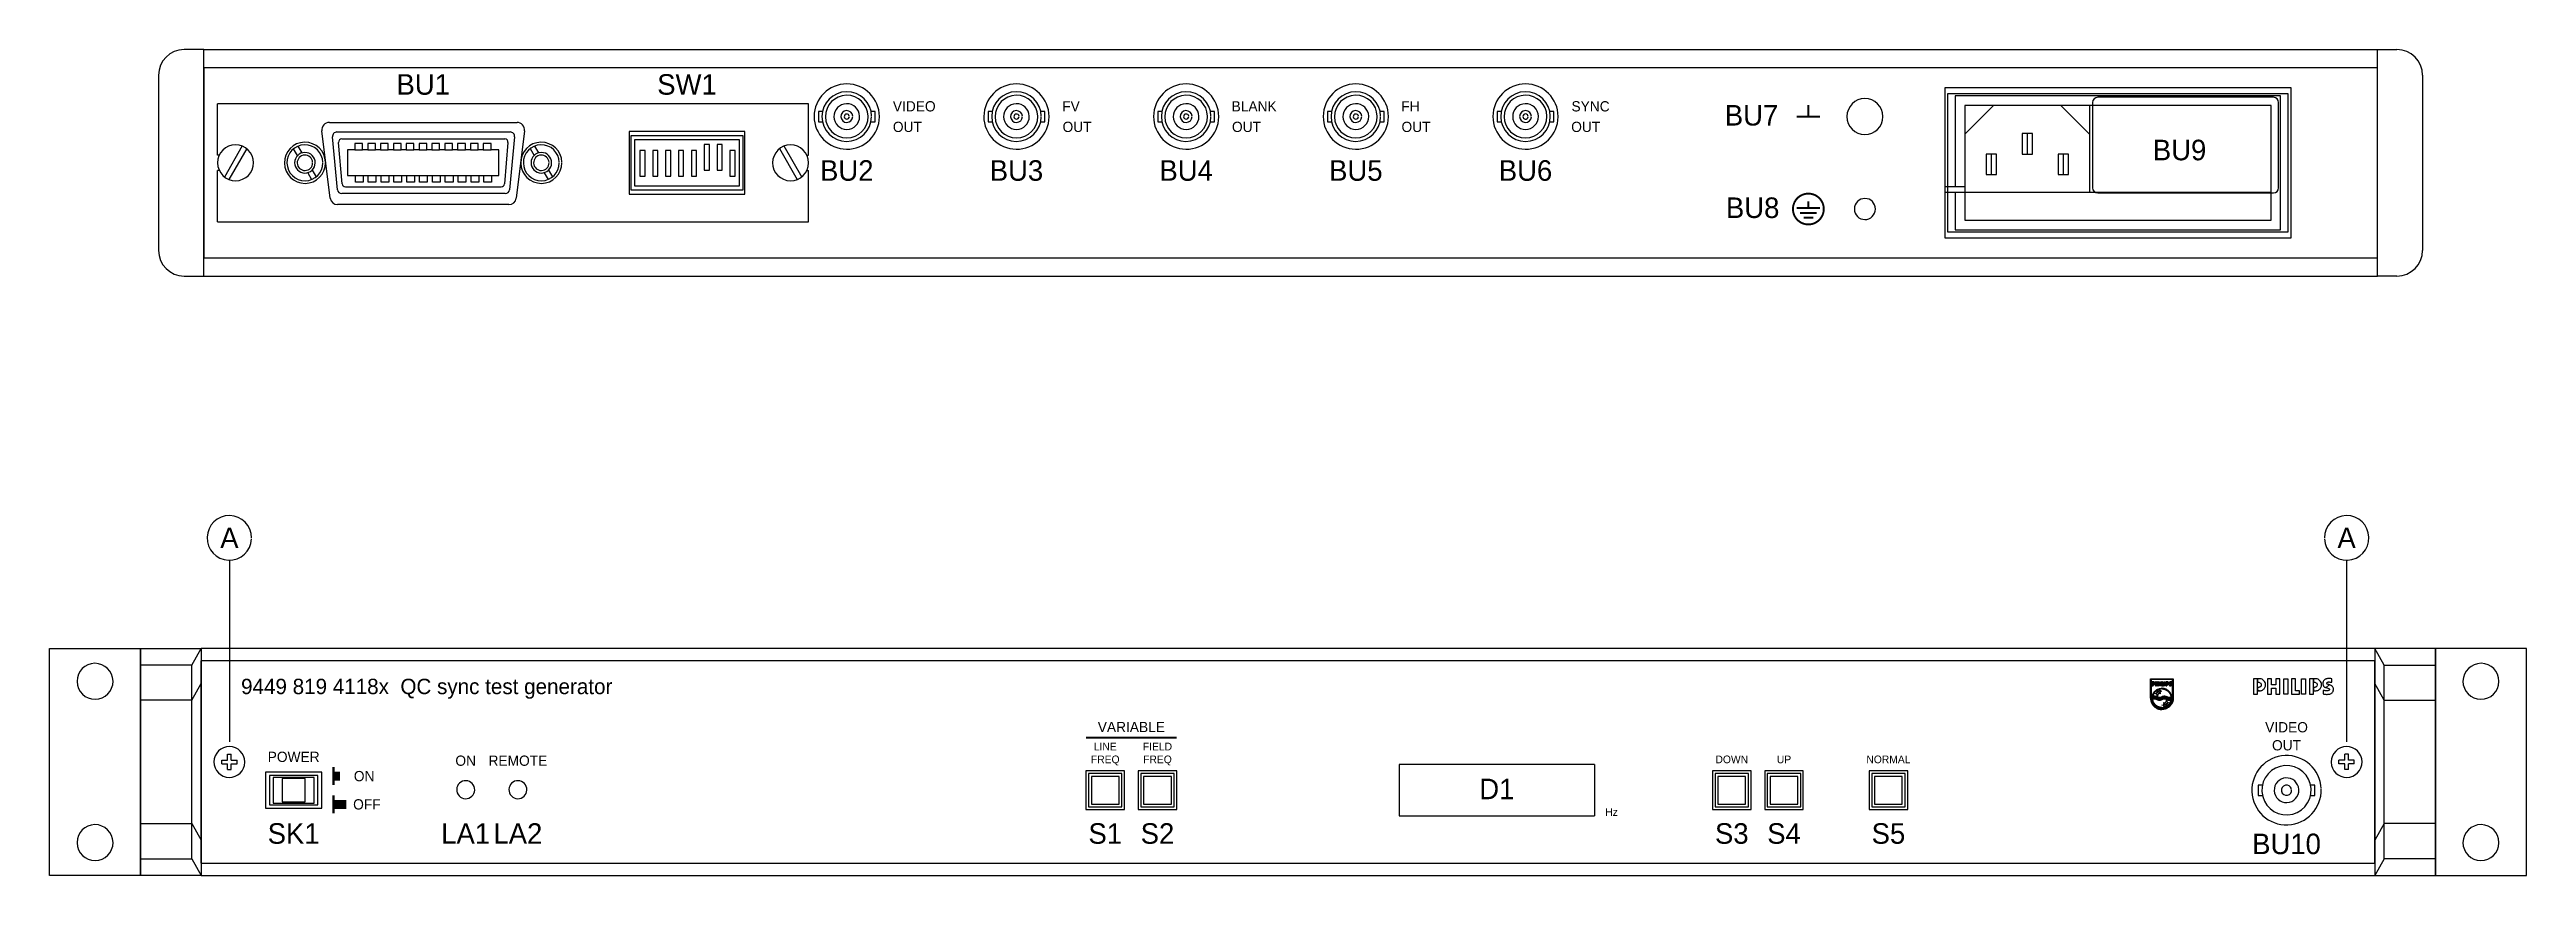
# Model space of a CAD drawing. Extents: x 8 to 490, y 62 to 222.
import ezdxf
from ezdxf.enums import TextEntityAlignment as Align

# ---------------------------------------------------------------- set-up
doc = ezdxf.new("R2010")
doc.units = 0
for name, color, linetype in [('KOMPONENT', 10, 'CONTINUOUS'), ('SERVICE-1', 5, 'CONTINUOUS'), ('TEKST', 7, 'CONTINUOUS')]:
    doc.layers.add(name, color=color, linetype=linetype)

msp = doc.modelspace()

# ---------------------------------------------------------------- texts
at = {"layer": 'SERVICE-1', "color": 0}
for s, p in [('BU1', (81.21642250035468, 213.5938356164384)), ('SW1', (132.55, 213.5938356164384)), ('BU7', (339.7011388830909, 207.5938356164384)), ('BU9', (423, 200.8329102923351)), ('BU2', (163.64, 196.8438356164384)), ('BU3', (196.66, 196.8438356164384)), ('BU4', (229.68, 196.8438356164384)), ('BU5', (262.6999999999999, 196.8438356164384)), ('BU6', (295.72, 196.8438356164384)), ('BU8', (339.9216113240358, 189.5938356164384)), ('D1', (290.14, 76.44999999999999)), ('SK1', (56, 67.7728738881035)), ('LA1', (89.47999999999998, 67.7728738881035)), ('LA2', (99.64, 67.7728738881035)), ('S1', (213.94, 67.7728738881035)), ('S2', (224.1, 67.7728738881035)), ('S3', (335.86, 67.7728738881035)), ('S4', (346.02, 67.7728738881035)), ('S5', (366.34, 67.7728738881035)), ('BU10', (443.8100000000001, 65.75000000000001))]:
    msp.add_text(s, height=4, dxfattribs=at).set_placement(p, align=Align.CENTER)
for p in [(43.5, 127.3333333333334), (455.5, 127.3333333333332)]:
    msp.add_text('A', height=4, dxfattribs=at).set_placement(p, align=Align.MIDDLE)
at = {"layer": 'TEKST', "color": 0}
for s, height, p in [('VIDEO', 2, (172.6085491826126, 210.3368666919915)), ('FV', 2, (205.5585999046428, 210.3368666919915)), ('BLANK', 2, (238.5247640377691, 210.3368666919915)), ('FH', 2, (271.5480187333878, 210.3368666919915)), ('SYNC', 2, (304.6636054088133, 210.3368666919915)), ('OUT', 2, (172.6085491826126, 206.3368666919915)), ('OUT', 2, (205.6285491826126, 206.3368666919915)), ('OUT', 2, (238.5990351246752, 206.3368666919915)), ('OUT', 2, (271.5881955497961, 206.3368666919915)), ('OUT', 2, (304.6102230650995, 206.3368666919915)), ('9449 819 4118x  QC sync test generator', 3, (45.7726289490774, 96.90000000000003))]:
    msp.add_text(s, height=height, dxfattribs=at).set_placement(p)
at = {"layer": 'TEKST', "color": 0, "linetype": 'CONTINUOUS'}
for s, height, p in [('LINE', 1.5, (213.94, 85.94999999999999)), ('FIELD', 1.5, (224.1, 85.94999999999999)), ('ON', 2, (89.47999999999999, 82.94999999999999)), ('REMOTE', 2, (99.64, 82.94999999999999)), ('FREQ', 1.5, (213.94, 83.44999999999999)), ('FREQ', 1.5, (224.1, 83.44999999999999)), ('DOWN', 1.5, (335.86, 83.44999999999999)), ('UP', 1.5, (346.02, 83.44999999999999)), ('NORMAL', 1.5, (366.34, 83.44999999999999)), ('Hz', 1.5, (312.461968503937, 73.20000000000002))]:
    msp.add_text(s, height=height, dxfattribs=at).set_placement(p, align=Align.CENTER)
at = {"layer": 'TEKST', "color": 0}
for s, p in [('VARIABLE', (219.02, 89.5)), ('VIDEO', (443.81, 89.46181102362306)), ('OUT', (443.81, 85.95000000000101)), ('POWER', (56.00704999084417, 83.69587011330634)), ('ON', (69.72134699993545, 79.94587011330634)), ('OFF', (70.25704999084417, 74.44587011330634))]:
    msp.add_text(s, height=2, dxfattribs=at).set_placement(p, align=Align.CENTER)

# ---------------------------------------------------------------- linework, layer by layer
at = {"layer": 'KOMPONENT', "color": 0}
for p, q in [((38.5, 222.3938356164384), (34.69999999999999, 222.3938356164384)), ((38.5, 178.2938356164384), (38.5, 222.3938356164384)), ((461.5, 178.2938356164384), (461.5, 222.3938356164384)), ((461.5, 222.3938356164384), (465.3, 222.3938356164384)), ((29.69999999999999, 217.3938356164384), (29.69999999999999, 183.2938356164384)), ((38.5, 218.8438356164384), (38.5, 181.8438356164384)), ((461.5, 218.8438356164384), (38.5, 218.8438356164384)), ((461.5, 181.8438356164384), (461.5, 218.8438356164384)), ((470.3, 217.3938356164384), (470.3, 183.2938356164384)), ((377.3, 214.9438356164384), (377.3, 185.7438356164384)), ((444.7, 214.9438356164384), (377.3, 214.9438356164384)), ((444.15, 213.7938356164383), (377.85, 213.7938356164383)), ((377.85, 213.7938356164383), (377.85, 186.8938356164384)), ((379.35, 213.3938356164384), (379.35, 195.7438356164384)), ((442.65, 213.3938356164384), (379.35, 213.3938356164384)), ((406.0630448093688, 212.0928284637317), (406.0630448093688, 195.4928284637317)), ((441.2630448093688, 213.0928284637317), (407.0630448093688, 213.0928284637317)), ((442.2630448093688, 195.4928284637317), (442.2630448093688, 212.0928284637317)), ((442.65, 187.2938356164384), (442.65, 213.3938356164384)), ((444.15, 186.8938356164384), (444.15, 213.7938356164383)), ((444.7, 185.7438356164384), (444.7, 214.9438356164384)), ((41.2, 201.8438356164383), (41.2, 211.8438356164384)), ((156.2, 211.8438356164384), (41.2, 211.8438356164384)), ((62.95582775407094, 208.1983810709838), (99.47701724663843, 208.1983810709838)), ((156.2, 201.8438356164383), (156.2, 211.8438356164384)), ((381.2, 211.4938356164384), (381.2, 189.1938356164383)), ((440.8, 211.4938356164384), (381.2, 211.4938356164384)), ((440.8, 189.1938356164383), (440.8, 211.4938356164384)), ((56.77729947442064, 201.7495109753008), (55.99281498541906, 203.0619846762604)), ((57.63565669699899, 202.2625634857201), (56.85117220799846, 203.575037186678)), ((63.11872582891841, 193.4757435056392), (61.51211425867042, 206.5666525965483)), ((64.53197741392161, 195.1101263708121), (63.56816983766153, 205.3649603891066)), ((64.43425472749034, 206.3438356164384), (98.13363362682001, 206.3438356164384)), ((65.45538394875076, 196.2353503625671), (64.76048836822189, 204.2990496008298)), ((67.91401544663297, 202.8438356164384), (66.45, 202.8438356164384)), ((66.45, 202.8438356164384), (66.45, 197.8438356164384)), ((67.91401544663297, 204.0938356164384), (67.91401544663297, 202.8438356164384)), ((69.41401544663297, 204.0938356164384), (67.91401544663297, 204.0938356164384)), ((67.91401544663297, 202.8438356164384), (69.41401544663297, 202.8438356164384)), ((69.41401544663297, 202.8438356164384), (69.41401544663297, 204.0938356164384)), ((70.41401544663297, 202.8438356164384), (69.41401544663297, 202.8438356164384)), ((71.91401544663297, 204.0938356164384), (70.41401544663297, 204.0938356164384)), ((70.41401544663297, 204.0938356164384), (70.41401544663297, 202.8438356164384)), ((70.41401544663297, 202.8438356164384), (71.91401544663297, 202.8438356164384)), ((71.91401544663297, 202.8438356164384), (71.91401544663297, 204.0938356164384)), ((72.91401544663297, 202.8438356164384), (71.91401544663297, 202.8438356164384)), ((74.41401544663297, 204.0938356164384), (72.91401544663297, 204.0938356164384)), ((72.91401544663297, 204.0938356164384), (72.91401544663297, 202.8438356164384)), ((72.91401544663297, 202.8438356164384), (74.41401544663297, 202.8438356164384)), ((74.41401544663297, 202.8438356164384), (74.41401544663297, 204.0938356164384)), ((75.41401544663297, 202.8438356164384), (74.41401544663297, 202.8438356164384)), ((76.91401544663297, 204.0938356164384), (75.41401544663297, 204.0938356164384)), ((75.41401544663297, 204.0938356164384), (75.41401544663297, 202.8438356164384)), ((75.41401544663297, 202.8438356164384), (76.91401544663297, 202.8438356164384)), ((76.91401544663297, 202.8438356164384), (76.91401544663297, 204.0938356164384)), ((77.91401544663297, 202.8438356164384), (76.91401544663297, 202.8438356164384)), ((79.41401544663297, 204.0938356164384), (77.91401544663297, 204.0938356164384)), ((77.91401544663297, 204.0938356164384), (77.91401544663297, 202.8438356164384)), ((77.91401544663297, 202.8438356164384), (79.41401544663297, 202.8438356164384)), ((79.41401544663297, 202.8438356164384), (79.41401544663297, 204.0938356164384)), ((80.41401544663297, 202.8438356164384), (79.41401544663297, 202.8438356164384)), ((81.91401544663297, 204.0938356164384), (80.41401544663297, 204.0938356164384)), ((80.41401544663297, 204.0938356164384), (80.41401544663297, 202.8438356164384)), ((80.41401544663297, 202.8438356164384), (81.91401544663297, 202.8438356164384)), ((81.91401544663297, 202.8438356164384), (81.91401544663297, 204.0938356164384)), ((82.91401544663297, 202.8438356164384), (81.91401544663297, 202.8438356164384)), ((84.41401544663297, 204.0938356164384), (82.91401544663297, 204.0938356164384)), ((82.91401544663297, 204.0938356164384), (82.91401544663297, 202.8438356164384)), ((82.91401544663297, 202.8438356164384), (84.41401544663297, 202.8438356164384)), ((84.41401544663297, 202.8438356164384), (84.41401544663297, 204.0938356164384)), ((85.41401544663297, 202.8438356164384), (84.41401544663297, 202.8438356164384)), ((86.91401544663297, 204.0938356164384), (85.41401544663297, 204.0938356164384)), ((85.41401544663297, 204.0938356164384), (85.41401544663297, 202.8438356164384)), ((85.41401544663297, 202.8438356164384), (86.91401544663297, 202.8438356164384)), ((86.91401544663297, 202.8438356164384), (86.91401544663297, 204.0938356164384)), ((87.91401544663297, 202.8438356164384), (86.91401544663297, 202.8438356164384)), ((89.41401544663297, 204.0938356164384), (87.91401544663297, 204.0938356164384)), ((87.91401544663297, 204.0938356164384), (87.91401544663297, 202.8438356164384)), ((87.91401544663297, 202.8438356164384), (89.41401544663297, 202.8438356164384)), ((89.41401544663297, 202.8438356164384), (89.41401544663297, 204.0938356164384)), ((90.41401544663297, 202.8438356164384), (89.41401544663297, 202.8438356164384)), ((91.91401544663297, 204.0938356164384), (90.41401544663297, 204.0938356164384)), ((90.41401544663297, 204.0938356164384), (90.41401544663297, 202.8438356164384)), ((90.41401544663297, 202.8438356164384), (91.91401544663297, 202.8438356164384)), ((91.91401544663297, 202.8438356164384), (91.91401544663297, 204.0938356164384)), ((92.91401544663297, 202.8438356164384), (91.91401544663297, 202.8438356164384)), ((94.41401544663297, 204.0938356164384), (92.91401544663297, 204.0938356164384)), ((92.91401544663297, 204.0938356164384), (92.91401544663297, 202.8438356164384)), ((92.91401544663297, 202.8438356164384), (94.41401544663297, 202.8438356164384)), ((94.41401544663297, 202.8438356164384), (94.41401544663297, 204.0938356164384)), ((95.95000000000003, 202.8438356164384), (94.41401544663297, 202.8438356164384)), ((95.95000000000003, 197.8438356164384), (95.95000000000003, 202.8438356164384)), ((97.71087407227789, 204.2990496008298), (97.01597849174901, 196.2353503625671)), ((98.99971851664883, 205.3649603891066), (98.03591094038875, 195.1101263708121)), ((100.9207299984725, 206.5666525965483), (99.31411842822455, 193.4757435056392)), ((102.0342149529912, 203.0950853561305), (102.7987414615564, 201.7708865995625)), ((102.9002403567763, 203.5950853561293), (103.6647668653403, 202.2708865995633)), ((121.3, 206.4438356164383), (121.3, 194.2438356164383)), ((143.8, 206.4438356164383), (121.3, 206.4438356164383)), ((121.65, 205.5938356164383), (121.65, 195.0938356164383)), ((143.45, 205.5938356164383), (121.65, 205.5938356164383)), ((122.35, 204.8438356164383), (122.35, 195.8438356164383)), ((142.75, 204.8438356164383), (122.35, 204.8438356164383)), ((123.3958695417518, 202.7415421767389), (123.3958695417518, 197.7415421767389)), ((124.3958695417518, 202.7415421767389), (123.3958695417518, 202.7415421767389)), ((124.3958695417518, 197.7415421767389), (124.3958695417518, 202.7415421767389)), ((125.8958695417518, 202.7415421767389), (125.8958695417518, 197.7415421767389)), ((126.8958695417518, 202.7415421767389), (125.8958695417518, 202.7415421767389)), ((126.8958695417518, 197.7415421767389), (126.8958695417518, 202.7415421767389)), ((128.3958695417518, 202.7415421767389), (128.3958695417518, 197.7415421767389)), ((129.3958695417518, 202.7415421767389), (128.3958695417518, 202.7415421767389)), ((129.3958695417518, 197.7415421767389), (129.3958695417518, 202.7415421767389)), ((130.8958695417518, 202.7415421767389), (130.8958695417518, 197.7415421767389)), ((131.8958695417518, 202.7415421767389), (130.8958695417518, 202.7415421767389)), ((131.8958695417518, 197.7415421767389), (131.8958695417518, 202.7415421767389)), ((133.3958695417518, 202.7415421767389), (133.3958695417518, 197.7415421767389)), ((134.3958695417518, 202.7415421767389), (133.3958695417518, 202.7415421767389)), ((134.3958695417518, 197.7415421767389), (134.3958695417518, 202.7415421767389)), ((135.8958695417518, 203.9032749708702), (135.8958695417518, 198.9032749708702)), ((136.8958695417518, 203.9032749708702), (135.8958695417518, 203.9032749708702)), ((136.8958695417518, 198.9032749708702), (136.8958695417518, 203.9032749708702)), ((138.3958695417518, 203.9032749708702), (138.3958695417518, 198.9032749708702)), ((139.3958695417518, 203.9032749708702), (138.3958695417518, 203.9032749708702)), ((139.3958695417518, 198.9032749708702), (139.3958695417518, 203.9032749708702)), ((140.8958695417518, 202.7415421767389), (140.8958695417518, 197.7415421767389)), ((141.8958695417518, 202.7415421767389), (140.8958695417518, 202.7415421767389)), ((141.8958695417518, 197.7415421767389), (141.8958695417518, 202.7415421767389)), ((142.75, 195.8438356164383), (142.75, 204.8438356164383)), ((143.45, 195.0938356164383), (143.45, 205.5938356164383)), ((143.8, 194.2438356164383), (143.8, 206.4438356164383)), ((392.35, 206.0438356164384), (392.35, 202.0438356164384)), ((394.35, 206.0438356164384), (392.35, 206.0438356164384)), ((394.35, 202.0438356164384), (394.35, 206.0438356164384)), ((41.2, 188.8438356164384), (41.2, 198.8438356164383)), ((58.73523313465923, 198.4167846333142), (59.49975964322429, 197.0925858767463)), ((59.60125853844413, 198.9167846333134), (60.36578504700817, 197.5925858767472)), ((66.45, 197.8438356164384), (68.01639313681939, 197.8438356164384)), ((68.01639313681939, 197.8438356164384), (69.51639313681939, 197.8438356164384)), ((68.01639313681939, 196.5938356164384), (68.01639313681939, 197.8438356164384)), ((69.51639313681939, 197.8438356164384), (70.51639313681939, 197.8438356164384)), ((69.51639313681939, 197.8438356164384), (69.51639313681939, 196.5938356164384)), ((70.51639313681939, 196.5938356164384), (70.51639313681939, 197.8438356164384)), ((70.51639313681939, 197.8438356164384), (72.01639313681939, 197.8438356164384)), ((72.01639313681939, 197.8438356164384), (73.01639313681939, 197.8438356164384)), ((72.01639313681939, 197.8438356164384), (72.01639313681939, 196.5938356164384)), ((73.01639313681939, 196.5938356164384), (73.01639313681939, 197.8438356164384)), ((73.01639313681939, 197.8438356164384), (74.51639313681939, 197.8438356164384)), ((74.51639313681939, 197.8438356164384), (75.51639313681939, 197.8438356164384)), ((74.51639313681939, 197.8438356164384), (74.51639313681939, 196.5938356164384)), ((75.51639313681939, 196.5938356164384), (75.51639313681939, 197.8438356164384)), ((75.51639313681939, 197.8438356164384), (77.01639313681939, 197.8438356164384)), ((77.01639313681939, 197.8438356164384), (78.01639313681939, 197.8438356164384)), ((77.01639313681939, 197.8438356164384), (77.01639313681939, 196.5938356164384)), ((78.01639313681939, 196.5938356164384), (78.01639313681939, 197.8438356164384)), ((78.01639313681939, 197.8438356164384), (79.51639313681939, 197.8438356164384)), ((79.51639313681939, 197.8438356164384), (80.51639313681939, 197.8438356164384)), ((79.51639313681939, 197.8438356164384), (79.51639313681939, 196.5938356164384)), ((80.51639313681939, 196.5938356164384), (80.51639313681939, 197.8438356164384)), ((80.51639313681939, 197.8438356164384), (82.01639313681939, 197.8438356164384)), ((82.01639313681939, 197.8438356164384), (83.01639313681939, 197.8438356164384)), ((82.01639313681939, 197.8438356164384), (82.01639313681939, 196.5938356164384)), ((83.01639313681939, 196.5938356164384), (83.01639313681939, 197.8438356164384)), ((83.01639313681939, 197.8438356164384), (84.51639313681939, 197.8438356164384)), ((84.51639313681939, 197.8438356164384), (85.51639313681939, 197.8438356164384)), ((84.51639313681939, 197.8438356164384), (84.51639313681939, 196.5938356164384)), ((85.51639313681939, 196.5938356164384), (85.51639313681939, 197.8438356164384)), ((85.51639313681939, 197.8438356164384), (87.01639313681939, 197.8438356164383)), ((87.01639313681939, 197.8438356164384), (88.01639313681939, 197.8438356164384)), ((87.01639313681939, 197.8438356164383), (87.01639313681939, 196.5938356164383)), ((88.01639313681939, 196.5938356164383), (88.01639313681939, 197.8438356164383)), ((88.01639313681939, 197.8438356164383), (89.51639313681939, 197.8438356164383)), ((89.51639313681939, 197.8438356164384), (90.51639313681936, 197.8438356164384)), ((89.51639313681939, 197.8438356164383), (89.51639313681939, 196.5938356164383)), ((90.51639313681939, 196.5938356164383), (90.51639313681939, 197.8438356164383)), ((90.51639313681939, 197.8438356164383), (92.01639313681939, 197.8438356164383)), ((92.01639313681936, 197.8438356164384), (93.01639313681939, 197.8438356164384)), ((92.01639313681939, 197.8438356164383), (92.01639313681939, 196.5938356164383)), ((93.01639313681939, 196.5938356164383), (93.01639313681939, 197.8438356164383)), ((93.01639313681939, 197.8438356164383), (94.51639313681939, 197.8438356164383)), ((94.51639313681939, 197.8438356164384), (95.95000000000003, 197.8438356164384)), ((94.51639313681939, 197.8438356164383), (94.51639313681939, 196.5938356164383)), ((104.7352331346592, 198.4167846333142), (105.4997596432243, 197.0925858767463)), ((105.6012585384441, 198.9167846333134), (106.3657850470082, 197.5925858767472)), ((123.3958695417518, 197.7415421767389), (124.3958695417518, 197.7415421767389)), ((125.8958695417518, 197.7415421767389), (126.8958695417518, 197.7415421767389)), ((128.3958695417518, 197.7415421767389), (129.3958695417518, 197.7415421767389)), ((130.8958695417518, 197.7415421767389), (131.8958695417518, 197.7415421767389)), ((133.3958695417518, 197.7415421767389), (134.3958695417518, 197.7415421767389)), ((135.8958695417518, 198.9032749708702), (136.8958695417518, 198.9032749708702)), ((138.3958695417518, 198.9032749708702), (139.3958695417518, 198.9032749708702)), ((140.8958695417518, 197.7415421767389), (141.8958695417518, 197.7415421767389)), ((156.2, 188.8438356164384), (156.2, 198.8438356164383)), ((385.35, 202.0438356164384), (385.35, 198.0438356164384)), ((387.35, 202.0438356164384), (385.35, 202.0438356164384)), ((385.35, 198.0438356164384), (387.35, 198.0438356164384)), ((387.35, 198.0438356164384), (387.35, 202.0438356164384)), ((392.35, 202.0438356164384), (394.35, 202.0438356164384)), ((399.35, 202.0438356164384), (399.35, 198.0438356164384)), ((401.35, 202.0438356164384), (399.35, 202.0438356164384)), ((399.35, 198.0438356164384), (401.35, 198.0438356164384)), ((401.35, 198.0438356164384), (401.35, 202.0438356164384)), ((97.16982605055993, 194.3438356164383), (65.39806230375042, 194.3438356164383)), ((69.51639313681939, 196.5938356164384), (68.01639313681939, 196.5938356164384)), ((72.01639313681939, 196.5938356164384), (70.51639313681939, 196.5938356164384)), ((74.51639313681939, 196.5938356164384), (73.01639313681939, 196.5938356164384)), ((77.01639313681939, 196.5938356164384), (75.51639313681939, 196.5938356164384)), ((79.51639313681939, 196.5938356164384), (78.01639313681939, 196.5938356164384)), ((82.01639313681939, 196.5938356164384), (80.51639313681939, 196.5938356164384)), ((84.51639313681939, 196.5938356164384), (83.01639313681939, 196.5938356164384)), ((87.01639313681939, 196.5938356164383), (85.51639313681939, 196.5938356164384)), ((89.51639313681939, 196.5938356164383), (88.01639313681939, 196.5938356164383)), ((92.01639313681939, 196.5938356164383), (90.51639313681939, 196.5938356164383)), ((94.51639313681939, 196.5938356164383), (93.01639313681939, 196.5938356164383)), ((121.3, 194.2438356164383), (143.8, 194.2438356164383)), ((121.65, 195.0938356164383), (143.45, 195.0938356164383)), ((122.35, 195.8438356164383), (142.75, 195.8438356164383)), ((407.0630448093688, 194.4928284637317), (441.2630448093688, 194.4928284637317)), ((41.2, 188.8438356164384), (156.2, 188.8438356164384)), ((97.87040493282409, 192.1983810709838), (64.56243932431893, 192.1983810709838)), ((381.2, 189.1938356164383), (440.8, 189.1938356164383)), ((377.3, 185.7438356164384), (444.7, 185.7438356164384)), ((377.85, 186.8938356164384), (444.15, 186.8938356164384)), ((379.35, 187.2938356164384), (442.65, 187.2938356164384)), ((38.5, 181.8438356164384), (461.5, 181.8438356164384)), ((34.69999999999999, 178.2938356164384), (38.5, 178.2938356164384)), ((465.3, 178.2938356164384), (461.5, 178.2938356164384)), ((8.499999999999948, 61.59999999999999), (8.499999999999948, 105.8)), ((8.499999999999948, 105.8), (26.19999999999994, 105.8)), ((26.19999999999994, 105.8), (37.99999999999996, 105.8)), ((26.19999999999994, 61.59999999999999), (26.19999999999994, 105.8)), ((26.19999999999994, 105.8), (26.19999999999994, 61.59999999999999)), ((26.19999999999994, 102.55), (26.19999999999994, 64.85)), ((36.19999999999995, 102.55), (26.19999999999994, 102.55)), ((36.19999999999995, 64.85), (36.19999999999995, 102.55)), ((461, 105.8), (38, 105.8)), ((37.99999999999996, 105.8), (37.99999999999996, 61.59999999999999)), ((461, 103.4), (38, 103.4)), ((38, 103.4), (38, 64)), ((37.99999999999996, 64), (37.99999999999996, 103.4)), ((472.8, 105.8), (461, 105.8)), ((461, 105.8), (461, 61.59999999999999)), ((461, 64), (461, 103.4)), ((462.8, 64.85), (462.8, 102.55)), ((462.8, 102.55), (472.8, 102.55)), ((472.8, 105.8), (472.8, 61.59999999999999)), ((490.5, 105.8), (472.8, 105.8)), ((472.8, 61.59999999999999), (472.8, 105.8)), ((472.8, 102.55), (472.8, 64.85)), ((490.5, 61.59999999999999), (490.5, 105.8)), ((36.19999999999995, 95.69999999999999), (26.19999999999994, 95.69999999999999)), ((36.19999999999995, 71.69999999999999), (36.19999999999995, 95.69999999999999)), ((37.99999999999996, 95.69999999999999), (37.99999999999996, 71.69999999999999)), ((461, 95.69999999999999), (461, 71.69999999999999)), ((462.8, 71.69999999999999), (462.8, 95.69999999999999)), ((462.8, 95.69999999999999), (472.8, 95.69999999999999)), ((210.19, 81.95000000000002), (210.19, 74.45000000000002)), ((217.69, 81.95000000000002), (210.19, 81.95000000000002)), ((217.69, 74.45000000000002), (217.69, 81.95000000000002)), ((227.85, 81.95000000000002), (220.35, 81.95000000000002)), ((220.35, 81.95000000000002), (220.35, 74.45000000000002)), ((227.85, 74.45000000000002), (227.85, 81.95000000000002)), ((271.15, 83.20000000000002), (271.15, 73.20000000000002)), ((309.13, 83.20000000000002), (271.15, 83.20000000000002)), ((309.13, 83.20000000000002), (309.13, 73.20000000000002)), ((339.61, 81.95000000000002), (332.11, 81.95000000000002)), ((332.11, 81.95000000000002), (332.11, 74.45000000000002)), ((339.61, 74.45000000000002), (339.61, 81.95000000000002)), ((342.27, 81.95000000000002), (342.27, 74.45000000000002)), ((349.77, 81.95000000000002), (342.27, 81.95000000000002)), ((349.77, 74.45000000000002), (349.77, 81.95000000000002)), ((370.09, 81.95000000000002), (362.59, 81.95000000000002)), ((362.59, 81.95000000000002), (362.59, 74.45000000000002)), ((370.09, 74.45000000000002), (370.09, 81.95000000000002)), ((50.5, 81.69999999999999), (50.5, 74.69999999999999)), ((61.5, 81.69999999999999), (50.5, 81.69999999999999)), ((51.3, 81.04999999999995), (51.3, 75.34999999999997)), ((60.7, 81.04999999999995), (51.3, 81.04999999999995)), ((52, 80.69999999999999), (52, 75.69999999999999)), ((60, 80.69999999999999), (52, 80.69999999999999)), ((53.75, 80.44999999999999), (53.75, 75.94999999999999)), ((58.25, 80.44999999999999), (53.75, 80.44999999999999)), ((58.25, 75.94999999999999), (58.25, 80.44999999999999)), ((60, 75.69999999999999), (60, 80.69999999999999)), ((60.7, 75.34999999999997), (60.7, 81.04999999999995)), ((61.5, 74.69999999999999), (61.5, 81.69999999999999)), ((210.69, 81.45000000000002), (210.69, 74.95000000000002)), ((217.19, 81.45000000000002), (210.69, 81.45000000000002)), ((211.24, 80.9), (211.24, 75.50000000000003)), ((216.64, 80.9), (211.24, 80.9)), ((216.64, 75.50000000000003), (216.64, 80.9)), ((217.19, 74.95000000000002), (217.19, 81.45000000000002)), ((227.35, 81.45000000000002), (220.85, 81.45000000000002)), ((220.85, 81.45000000000002), (220.85, 74.95000000000002)), ((226.8, 80.9), (221.4, 80.9)), ((221.4, 80.9), (221.4, 75.50000000000003)), ((226.8, 75.50000000000003), (226.8, 80.9)), ((227.35, 74.95000000000002), (227.35, 81.45000000000002)), ((339.11, 81.45000000000002), (332.61, 81.45000000000002)), ((332.61, 81.45000000000002), (332.61, 74.95000000000002)), ((338.56, 80.9), (333.16, 80.9)), ((333.16, 80.9), (333.16, 75.50000000000003)), ((338.56, 75.50000000000003), (338.56, 80.9)), ((339.11, 74.95000000000002), (339.11, 81.45000000000002)), ((342.77, 81.45000000000002), (342.77, 74.95000000000002)), ((349.27, 81.45000000000002), (342.77, 81.45000000000002)), ((343.3200000000001, 80.9), (343.3200000000001, 75.50000000000003)), ((348.72, 80.9), (343.3200000000001, 80.9)), ((348.72, 75.50000000000003), (348.72, 80.9)), ((349.27, 74.95000000000002), (349.27, 81.45000000000002)), ((369.59, 81.45000000000002), (363.09, 81.45000000000002)), ((363.09, 81.45000000000002), (363.09, 74.95000000000002)), ((369.04, 80.9), (363.64, 80.9)), ((363.64, 80.9), (363.64, 75.50000000000003)), ((369.04, 75.50000000000003), (369.04, 80.9)), ((369.59, 74.95000000000002), (369.59, 81.45000000000002)), ((50.5, 74.69999999999999), (61.5, 74.69999999999999)), ((51.3, 75.34999999999997), (60.7, 75.34999999999997)), ((52, 75.69999999999999), (60, 75.69999999999999)), ((53.75, 75.94999999999999), (58.25, 75.94999999999999)), ((210.19, 74.45000000000002), (217.69, 74.45000000000002)), ((210.69, 74.95000000000002), (217.19, 74.95000000000002)), ((211.24, 75.50000000000003), (216.64, 75.50000000000003)), ((220.35, 74.45000000000002), (227.85, 74.45000000000002)), ((220.85, 74.95000000000002), (227.35, 74.95000000000002)), ((221.4, 75.50000000000003), (226.8, 75.50000000000003)), ((271.15, 73.20000000000002), (309.13, 73.20000000000002)), ((332.11, 74.45000000000002), (339.61, 74.45000000000002)), ((332.61, 74.95000000000002), (339.11, 74.95000000000002)), ((333.16, 75.50000000000003), (338.56, 75.50000000000003)), ((342.27, 74.45000000000002), (349.77, 74.45000000000002)), ((342.77, 74.95000000000002), (349.27, 74.95000000000002)), ((343.3200000000001, 75.50000000000003), (348.72, 75.50000000000003)), ((362.59, 74.45000000000002), (370.09, 74.45000000000002)), ((363.09, 74.95000000000002), (369.59, 74.95000000000002)), ((363.64, 75.50000000000003), (369.04, 75.50000000000003)), ((26.19999999999994, 71.69999999999999), (36.19999999999995, 71.69999999999999)), ((472.8, 71.69999999999999), (462.8, 71.69999999999999)), ((26.19999999999994, 64.85), (36.19999999999995, 64.85)), ((38, 64), (461, 64)), ((472.8, 64.85), (462.8, 64.85)), ((26.19999999999994, 61.59999999999999), (8.499999999999948, 61.59999999999999)), ((37.99999999999996, 61.59999999999999), (26.19999999999994, 61.59999999999999)), ((38, 61.59999999999999), (461, 61.59999999999999)), ((461, 61.59999999999999), (472.8, 61.59999999999999)), ((472.8, 61.59999999999999), (490.5, 61.59999999999999))]:
    msp.add_line(p, q, dxfattribs=at)
for points in [[(38.5, 222.3938356164384), (461.5, 222.3938356164384)], [(386.8, 211.4938356164384), (381.2, 205.8938356164384)], [(399.9, 211.4938356164384), (405.5, 205.8938356164384)], [(405.5, 211.4938356164384), (405.5, 194.5938356164384)], [(46.01698729810759, 203.6249245296835), (42.51698729810794, 197.562746703193)], [(46.88301270189204, 203.1249245296835), (43.38301270189235, 197.062746703193)], [(65.38492687350968, 205.0048088064189), (97.08643556699009, 205.0048088064189)], [(150.5169872981079, 203.1249245296835), (154.0169872981077, 197.062746703193)], [(151.3830127018924, 203.6249245296835), (154.8830127018921, 197.562746703193)], [(393.35, 206.0438356164384), (393.35, 202.0438356164384)], [(41.5377223398322, 201.8438356164383), (41.2, 201.8438356164383)], [(41.5377223398322, 198.8438356164383), (41.2, 198.8438356164383)], [(155.8622776601678, 201.8438356164383), (156.2, 201.8438356164383)], [(155.8622776601678, 198.8438356164383), (156.2, 198.8438356164383)], [(386.35, 202.0438356164384), (386.35, 198.0438356164384)], [(400.35, 202.0438356164384), (400.35, 198.0438356164384)], [(66.07982245403859, 195.6828624264578), (96.39153998646121, 195.6828624264578)], [(377.3, 195.7438356164384), (381.3, 195.7438356164384)], [(377.3, 194.5938356164384), (440.8, 194.5938356164384)], [(379.35, 194.5938356164384), (379.35, 187.2938356164384)], [(38.5, 178.2938356164384), (461.5, 178.2938356164384)], [(36.19999999999995, 102.55), (37.99999999999996, 105.8)], [(462.8, 102.55), (461, 105.8)], [(36.19999999999995, 95.69999999999999), (37.99999999999996, 98.94999999999999)], [(462.8, 95.69999999999999), (461, 98.94999999999999)], [(42, 83.32500000000003), (42, 84.07500000000003)], [(42, 84.07500000000003), (43.125, 84.07500000000003)], [(42, 83.32500000000003), (43.125, 83.32500000000003)], [(43.125, 85.20000000000003), (43.875, 85.20000000000003)], [(43.125, 84.07500000000003), (43.125, 85.20000000000003)], [(43.12500000000006, 82.20000000000003), (43.125, 83.32500000000003)], [(43.12500000000006, 82.20000000000003), (43.875, 82.20000000000003)], [(43.875, 84.07500000000003), (43.875, 85.20000000000003)], [(43.875, 84.07500000000003), (45, 84.07500000000003)], [(43.875, 82.20000000000003), (43.875, 83.32500000000003)], [(43.875, 83.32500000000003), (45, 83.32500000000003)], [(45, 83.32500000000003), (45, 84.07500000000003)], [(455.125, 84.07500000000003), (454, 84.07500000000003)], [(454, 83.32500000000003), (454, 84.07500000000003)], [(455.125, 83.32500000000003), (454, 83.32500000000003)], [(455.125, 84.07500000000003), (455.125, 85.20000000000003)], [(455.875, 85.20000000000003), (455.125, 85.20000000000003)], [(455.125, 82.20000000000003), (455.125, 83.32500000000003)], [(455.8749999999999, 82.20000000000003), (455.125, 82.20000000000003)], [(455.875, 84.07500000000003), (455.875, 85.20000000000003)], [(457, 84.07500000000003), (455.875, 84.07500000000003)], [(457, 83.32500000000003), (455.875, 83.32500000000003)], [(455.8749999999999, 82.20000000000003), (455.875, 83.32500000000003)], [(457, 83.32500000000003), (457, 84.07500000000003)], [(439.1153221622778, 79.19999999999999), (438.31, 79.19999999999999), (438.31, 77.19999999999999)], [(438.31, 77.19999999999999), (439.1153221622778, 77.19999999999999)], [(448.5046778377222, 77.19999999999999), (449.31, 77.19999999999999), (449.31, 79.19999999999999), (448.5046778377222, 79.19999999999999)], [(36.19999999999995, 71.69999999999993), (37.99999999999996, 68.44999999999993)], [(462.8, 71.69999999999993), (461, 68.44999999999993)], [(36.19999999999995, 64.85), (37.99999999999996, 61.59999999999999)], [(462.8, 64.85), (461, 61.59999999999999)]]:
    msp.add_lwpolyline(points, dxfattribs=at)
at = {"layer": 'KOMPONENT', "color": 0, "linetype": 'CONTINUOUS'}
for points in [[(158.9197643067321, 210.3438356164384), (158.14, 210.3438356164384), (158.14, 208.3438356164384)], [(158.14, 208.3438356164384), (158.9197643067321, 208.3438356164384)], [(168.3602356932679, 208.3438356164384), (169.14, 208.3438356164384), (169.14, 210.3438356164384), (168.3602356932679, 210.3438356164384)], [(191.9397643067321, 210.3438356164384), (191.16, 210.3438356164384), (191.16, 208.3438356164384)], [(191.16, 208.3438356164384), (191.9397643067321, 208.3438356164384)], [(201.3802356932679, 208.3438356164384), (202.16, 208.3438356164384), (202.16, 210.3438356164384), (201.3802356932679, 210.3438356164384)], [(224.9597643067321, 210.3438356164384), (224.18, 210.3438356164384), (224.18, 208.3438356164384)], [(224.18, 208.3438356164384), (224.9597643067321, 208.3438356164384)], [(234.4002356932679, 208.3438356164384), (235.18, 208.3438356164384), (235.18, 210.3438356164384), (234.4002356932679, 210.3438356164384)], [(257.9797643067321, 210.3438356164384), (257.2, 210.3438356164384), (257.2, 208.3438356164384)], [(257.2, 208.3438356164384), (257.9797643067321, 208.3438356164384)], [(267.4202356932678, 208.3438356164384), (268.2, 208.3438356164384), (268.2, 210.3438356164384), (267.4202356932678, 210.3438356164384)], [(290.9997643067321, 210.3438356164384), (290.22, 210.3438356164384), (290.22, 208.3438356164384)], [(290.22, 208.3438356164384), (290.9997643067321, 208.3438356164384)], [(300.4402356932679, 208.3438356164384), (301.22, 208.3438356164384), (301.22, 210.3438356164384), (300.4402356932679, 210.3438356164384)]]:
    msp.add_lwpolyline(points, dxfattribs=at)
at = {"layer": 'KOMPONENT', "color": 0}
for centre, radius, start, end in [((34.7, 217.3938356164384), 5, 90, 180), ((465.3, 217.3938356164384), 5, 7.035113626479362e-15, 90), ((163.64, 209.3438356164384), 6.349999999999994, 359.9999999999999, 359.5350080315859), ((196.66, 209.3438356164384), 6.349999999999994, 359.9999999999999, 359.5350080315859), ((229.68, 209.3438356164384), 6.349999999999994, 359.9999999999999, 359.5350080315859), ((262.7, 209.3438356164384), 6.349999999999994, 359.9999999999999, 359.5350080315859), ((295.72, 209.3438356164384), 6.349999999999994, 359.9999999999999, 359.5350080315859), ((361.76, 209.3438356164384), 3.499999999999997, 359.9999999999999, 359.5350080315859), ((407.0630448093688, 212.0928284637317), 1, 90, 180), ((441.2630448093688, 212.0928284637317), 1, 0, 90), ((62.95582775407095, 206.7438356164384), 1.454545454545455, 89.99999999999999, 186.9967663571344), ((99.477016503072, 206.7438356164384), 1.454545454545455, 353.0032336428657, 90), ((44.7, 200.3438356164383), 3.5, 180.460924199751, 180.0000000000002), ((58.2, 200.3438356164384), 4.001249804748511, 1.43209618416467, 0.08212269450660872), ((58.2, 200.3438356164384), 3.501428280002319, 1.63657704161676, 0.105952927835551), ((64.43425472749034, 205.4712526255856), 0.872582990852746, 89.99999999999999, 186.9967663571344), ((65.38492687350968, 204.3756852355696), 0.6291235708492009, 89.99999999999999, 186.9967663571344), ((97.08643556699009, 204.3756852355696), 0.6291235708492009, 353.0032336428657, 90), ((98.13363362682001, 205.4712526255856), 0.872582990852746, 353.0032336428657, 90), ((104.2, 200.3438356164384), 4.001249804748511, 1.43209618416467, 0.08212269450660872), ((104.2, 200.3438356164384), 3.501428280002319, 1.63657704161676, 0.105952927835551), ((152.7, 200.3438356164383), 3.5, 359.9999999999999, 359.539075800249), ((58.2, 200.3438356164384), 2, 1.667057918588964e-13, 359.0403765819981), ((58.2, 200.3438356164384), 1.50332963783729, 3.814074834290493, 0.1492669408606702), ((104.2, 200.3438356164384), 2, 1.667057918588964e-13, 359.0403765819981), ((104.2, 200.3438356164384), 1.50332963783729, 3.814074834290493, 0.1492669408606702), ((64.56243932431892, 193.6529265255293), 1.454545454545455, 186.9967663571344, 270), ((65.39806230375042, 195.2164186072911), 0.872582990852746, 186.9967663571344, 270), ((66.07982245403859, 196.311985997307), 0.6291235708492009, 186.9967663571344, 270), ((96.39153998646121, 196.311985997307), 0.6291235708492009, 270, 353.0032336428657), ((97.16982605055993, 195.2164186072911), 0.872582990852746, 270, 353.0032336428657), ((97.87040493282407, 193.6529265255293), 1.454545454545455, 270, 353.0032336428657), ((361.76, 191.3438356164384), 2.049999999999998, 359.9999999999999, 359.5350080315859), ((407.0630448093688, 195.4928284637317), 1, 180, 270), ((441.2630448093688, 195.4928284637317), 1, 270, 0), ((34.7, 183.2938356164384), 5, 180, 270), ((465.3, 183.2938356164384), 5, 270.0000000000001, 7.035113626479362e-15), ((17.34999999999997, 99.40000000000003), 3.5, 180.9022211615302, 179.9999999999998), ((481.65, 99.40000000000003), 3.5, 2.175946667623126e-13, 359.0977788384699), ((43.5, 83.70000000000003), 3, 2.684835416657289e-13, 358.8769043763087), ((443.81, 78.19999999999999), 6.75, 2.683731193847191, 1.978745295716791), ((443.81, 78.19999999999999), 4.8, 3.902471054102369, 2.836811459320748), ((455.5, 83.70000000000003), 3, 181.1230956236914, 179.9999999999997), ((89.47999999999999, 78.29999999999995), 1.75, 9.97404903462515, 9.564594105850306), ((99.64, 78.29999999999995), 1.75, 9.97404903462515, 9.564594105850306), ((99.64, 78.29999999999995), 1.75, 9.97404903462515, 9.564594105850306), ((443.81, 78.19999999999999), 2.4, 3.696498181868892, 1.648390881430535), ((443.81, 78.19999999999999), 1, 14.6606390105774, 9.55256437187048), ((17.34999999999997, 68.00000000000003), 3.5, 180.9022211615302, 179.9999999999998), ((481.65, 68.00000000000003), 3.5, 2.175946667623126e-13, 359.0977788384699)]:
    msp.add_arc(centre, radius, start, end, dxfattribs=at)
at = {"layer": 'KOMPONENT', "color": 0, "linetype": 'CONTINUOUS'}
for centre, radius, start, end in [((163.64, 209.3438356164384), 4.825, 0.7952637181990125, 359.1673730293475), ((163.64, 209.3438356164384), 4.15, 0.9242709728844857, 359.9782829790772), ((196.66, 209.3438356164384), 4.825, 0.7952637181990125, 359.1673730293475), ((196.66, 209.3438356164384), 4.15, 0.9242709728844857, 359.9782829790772), ((229.68, 209.3438356164384), 4.825, 0.7952637181990125, 359.1673730293475), ((229.68, 209.3438356164384), 4.15, 0.9242709728844857, 359.9782829790772), ((262.7, 209.3438356164384), 4.825, 0.7952637181990125, 359.1673730293475), ((262.7, 209.3438356164384), 4.15, 0.9242709728844857, 359.9782829790772), ((295.72, 209.3438356164384), 4.825, 0.6869197408564491, 0.0324289403692283), ((295.72, 209.3438356164384), 4.15, 0.7990769768988684, 0.03692057173904992), ((163.64, 209.3438356164384), 2.5, 1.590925475978026, 359.9626126493715), ((163.64, 209.3438356164384), 1.15, 3.420789517265013, 359.9195352245034), ((163.64, 209.3438356164384), 0.5, 8.523285061559909, 359.7982615410911), ((196.66, 209.3438356164384), 2.5, 1.590925475978026, 359.9626126493715), ((196.66, 209.3438356164384), 1.15, 3.420789517265013, 359.9195352245034), ((196.66, 209.3438356164384), 0.5, 8.523285061559909, 359.7982615410911), ((229.68, 209.3438356164384), 2.5, 1.590925475978026, 359.9626126493715), ((229.68, 209.3438356164384), 1.15, 3.420789517265013, 359.9195352245034), ((229.68, 209.3438356164384), 0.5, 8.523285061559909, 359.7982615410911), ((262.7, 209.3438356164384), 2.5, 1.590925475978026, 359.9626126493715), ((262.7, 209.3438356164384), 1.15, 3.420789517265013, 359.9195352245034), ((262.7, 209.3438356164384), 0.5, 8.523285061559909, 359.7982615410911), ((295.72, 209.3438356164384), 2.5, 1.337871618387725, 0.06316830215698585), ((295.72, 209.3438356164384), 1.15, 0.1394026661163869, 357.3277282792721), ((295.72, 209.3438356164384), 0.5, 0.3515122272528254, 353.2876226028122)]:
    msp.add_arc(centre, radius, start, end, dxfattribs=at)
at = {"layer": 'SERVICE-1', "color": 0}
for points in [[(43.5, 123), (43.5, 87.60817859643493)], [(455.5, 123), (455.5, 87.60817859643493)]]:
    msp.add_lwpolyline(points, dxfattribs=at)
for centre, start, end in [((43.5, 127.3333333333334), 359.9999999999999, 356.9872124958166), ((455.5, 127.3333333333332), 183.0127875041835, 180.0000000000001)]:
    msp.add_arc(centre, 4.333333333333333, start, end, dxfattribs=at)
at = {"layer": 'TEKST', "color": 0, "linetype": 'CONTINUOUS'}
for p, q in [((417.9289806251627, 98.69851589799438), (417.828971320223, 98.69851589799438)), ((438.5549692201206, 97.5430395538622), (438.1500534993059, 97.5430395538622))]:
    msp.add_line(p, q, dxfattribs=at)
at = {"layer": 'TEKST', "color": 0}
for points, const_width in [([(348.51, 209.3438356164384), (353.01, 209.3438356164384)], 0.375), ([(350.76, 209.3438356164384), (350.76, 211.5632738298578)], 0.375), ([(350.7599999999996, 191.5285740719373), (350.7599999999996, 192.8469772829472)], 0.375), ([(348.5099999999996, 191.5285740719373), (353.0099999999996, 191.5285740719373)], 0.375), ([(349.1576627090386, 190.5910740719373), (352.3623372909606, 190.5910740719373)], 0.375), ([(349.8158839230988, 189.6535740719373), (351.7041160769004, 189.6535740719373)], 0.375), ([(210.19, 88.44999999999999), (227.85, 88.44999999999999)], 0.4), ([(63.75704999084417, 79.19587011330634), (63.75704999084417, 82.69587011330634)], 0.5), ([(63.75704999084417, 80.94587011330634), (65.00704999084417, 80.94587011330634)], 1.75), ([(63.75704999084417, 73.69587011330634), (63.75704999084417, 77.19587011330634)], 0.5), ([(63.75704999084417, 75.44587011330634), (66.25704999084417, 75.44587011330634)], 1.75)]:
    msp.add_lwpolyline(points, dxfattribs=dict(at, const_width=const_width))
at = {"layer": 'TEKST', "color": 0, "const_width": 0.375}
msp.add_lwpolyline([(353.7599999999996, 191.343835616446, 738.7061684084106), (353.7599560188883, 191.3275910871034, 738.7061684084106)], format="xyb", dxfattribs=at)
at = {"layer": 'TEKST', "color": 0, "linetype": 'CONTINUOUS'}
for points in [[(417.3464085224619, 96.11522065369215), (417.3464085224619, 99.89999999999998), (421.7702091376239, 99.89999999999998), (421.7702091376239, 96.11522065369215), (421.647226334831, 96.11522065369215), (421.647226334831, 99.77707686863019), (417.4692719824088, 99.77707686863019), (417.4692719824088, 96.11522065369215), (417.3464085224619, 96.11522065369215)], [(417.6345618241051, 96.11522065369215), (417.6342037955671, 96.16003389236144), (417.6372470381398, 96.21517028720885), (417.6410063377885, 96.27036635347929), (417.6454220230901, 96.3213854201401), (417.6509117940057, 96.36780978723027), (417.6586094075721, 96.41960458238995), (417.6648152355635, 96.46829646355394), (417.6751980631647, 96.5137064164532), (417.6892208475685, 96.5691411684156), (417.7004987465146, 96.6160429068897), (417.7166697021462, 96.66783770204941), (417.7348098147368, 96.72464489674076), (417.7547400700171, 96.78622580527164), (417.7769975107943, 96.83808027185435), (417.804327022526, 96.90532996556979), (417.8349981339454, 96.96792528829161), (417.8570168890306, 97.01476735534271), (417.8953259425935, 97.08243474901914), (417.9318448534664, 97.14377697185805), (417.9761210493288, 97.21341352249331), (418.022008373612, 97.2745170596402), (418.0830522393359, 97.3508368096509), (418.1500632473594, 97.42411331708885), (418.2143890413481, 97.49118399653528), (418.28754620594, 97.55545011910095), (418.3577197993822, 97.61947755597467), (418.4494347765256, 97.6895914779939), (418.5867983922603, 97.7751006271458), (418.7242216794179, 97.84861582027574), (418.831152869425, 97.89718835859372), (418.9352795025515, 97.93478135508056), (419.0081979814514, 97.9581725528947), (419.1065364865472, 97.98466666470446), (419.182259522328, 98.00125532029708), (419.279165913272, 98.0170682473908), (419.3869325032011, 98.03132971748661), (419.4983390499328, 98.0365211312872), (419.5577717872359, 98.03843061682304), (419.5577717872359, 97.91825237091098), (419.4873595081017, 97.91562682829917), (419.4174246003515, 97.91270292857243), (419.3266046945531, 97.90339418658522), (419.2388280313273, 97.89038581637226), (419.1510513681015, 97.87170866097483), (419.0722254183251, 97.85165906284846), (418.9838520408694, 97.82403119400175), (418.9074129480127, 97.79688069653898), (418.8354492118806, 97.76716432788751), (418.7730925748508, 97.73852204484984), (418.710556923552, 97.7064188192785), (418.6372207446911, 97.66602126591084), (418.5716418508195, 97.62240145570146), (418.5036164286051, 97.57902033118401), (418.4371424633886, 97.5278222502543), (418.3852283253829, 97.4850975113898), (418.3395200153687, 97.44243244394835), (418.2905297770898, 97.39654511966512), (418.2417782245029, 97.3508368096509), (418.2050802993608, 97.30494948536773), (418.1685017170649, 97.265327660499), (418.1303716777711, 97.21788887921792), (418.0952848810498, 97.16758586963309), (418.0554243704892, 97.1141202746295), (418.0165782741195, 97.05152495190768), (417.9876973053898, 97.00080424236188), (417.9393037813409, 96.91105842217732), (417.9119145981861, 96.85622038444484), (417.8898958431009, 96.8009049753284), (417.8625066599462, 96.73120875327021), (417.8357738624444, 96.6547696604135), (417.8151872215112, 96.57689845340494), (417.7998516658013, 96.51895750167674), (417.7860675670896, 96.4497983224255), (417.7715674113017, 96.36458753038855), (417.7630940692364, 96.28379242365321), (417.756291527015, 96.21517028720885), (417.7547400700171, 96.16623972035293), (417.7546803985941, 96.11522065369215), (417.6345618241051, 96.11522065369215)], [(417.6363519667948, 98.53967056998155), (417.828971320223, 98.53967056998155), (417.828971320223, 99.11311294496412), (417.829030991646, 99.28061062931124), (417.6363519667948, 99.28067030073424), (417.6363519667948, 98.53967056998155)], [(418.5948540343646, 96.41572593989528), (418.5948540343646, 96.29542835113728), (418.553382395383, 96.31732776337643), (418.5029600429522, 96.34185271822741), (418.456714690131, 96.36130560212382), (418.4071277376221, 96.37831195767737), (418.3577197993822, 96.39317014200313), (418.3081925182963, 96.40534311229416), (418.2623648654361, 96.41375678293645), (418.2143890413481, 96.41972392523596), (418.1652197888001, 96.42264782496275), (418.1162892219442, 96.42407993911459), (418.0630026412096, 96.42336388203867), (418.0113271888959, 96.41972392523596), (417.9643657789988, 96.41250368305353), (417.9220587400952, 96.40414968383428), (417.8777228728099, 96.394781270424), (417.8364899195203, 96.38308567151702), (417.8004483800312, 96.37139007260996), (417.767688768807, 96.35975414512589), (417.7690015401129, 96.36052987362487), (417.7937055092329, 96.48912179017921), (417.8212140352336, 96.4986095464354), (417.8507513896161, 96.50779894557667), (417.9173446976786, 96.52391022978534), (417.9783885634026, 96.53471075734743), (418.0276174873735, 96.54043921395498), (418.0727887545808, 96.54330344225875), (418.1226740642047, 96.54515325637155), (418.1742898450954, 96.54270672802878), (418.2179096553048, 96.53930545691804), (418.2599780085163, 96.53345765746457), (418.3095052896022, 96.52391022978534), (418.3562280138073, 96.51334838791519), (418.3915534962204, 96.50409931735098), (418.4303399211672, 96.49091193286907), (418.4643526322744, 96.47951469107701), (418.4942480151949, 96.46584993521114), (418.5315426545667, 96.44872423681156), (418.5687776225157, 96.42998740999113), (418.5948540343646, 96.41572593989528)], [(417.829030991646, 99.1129339306951), (417.8999803135871, 99.1128742592721), (417.9341123675403, 99.10595237420469), (417.961143522157, 99.0917505755319), (417.9786869205175, 99.07731009116708), (417.9944998476113, 99.05666377881079), (418.0072695321322, 99.02957295277102), (418.0134156887007, 98.97998600026213), (418.0009443612947, 98.93099576198316), (417.9805964060535, 98.90682883567018), (417.948493180482, 98.88170716658922), (417.9181800976006, 98.86887781064533), (417.8971757567063, 98.86625226803352), (417.828971320223, 98.86619259661052), (417.828971320223, 98.69851589799438), (417.9357234959611, 98.6987545836864), (417.9690798214153, 98.70179782625911), (418.0009443612947, 98.70812299709661), (418.0436691001592, 98.72220545292345), (418.0740418544637, 98.73694429440323), (418.1012520233494, 98.75586013549267), (418.1266720495453, 98.77823691911581), (418.1473183619016, 98.7988235600491), (418.1680840171039, 98.82275180067015), (418.1855677440415, 98.85616779754733), (418.2015000139812, 98.88958379442457), (418.2141503556562, 98.93099576198316), (418.2173726124978, 98.96757434427914), (418.2173726124978, 99.01692261109605), (418.2110474416603, 99.05988603565251), (418.1956522145276, 99.10535565997478), (418.1680840171039, 99.15368951260072), (418.1266720495453, 99.20309745084063), (418.0876469389065, 99.23442494791306), (418.0501136138426, 99.25441487461643), (418.0025554897156, 99.27154057301598), (417.9690798214153, 99.27625461543263), (417.9289806251627, 99.28067030073424), (417.829030991646, 99.28061062931124), (417.829030991646, 99.1129339306951)], [(418.0001686327958, 97.02306168313905), (418.5768332646201, 97.12247427384884), (418.6733219556031, 97.69627467736936), (418.7695719608941, 97.12247427384884), (419.3464752784104, 97.02306168313905), (418.7695719608941, 96.92681167784801), (418.6733219556031, 96.34990836033174), (418.5768332646201, 96.92681167784801), (418.0001686327958, 97.02306168313905)], [(418.3135032749429, 98.53967056998155), (418.5061226283709, 98.53967056998155), (418.5061226283709, 98.83021072854447), (418.7136001661247, 98.83021072854447), (418.7136001661247, 98.53967056998155), (418.9061598481298, 98.53967056998155), (418.9061598481298, 99.28067030073424), (418.7136001661247, 99.28067030073424), (418.7136001661247, 98.99024948501724), (418.5061226283709, 98.99024948501724), (418.5061226283709, 99.28067030073424), (418.3135032749429, 99.28067030073424), (418.3135032749429, 98.53967056998155)], [(418.5948540343646, 96.29542835113728), (418.5948540343646, 96.41572593989528), (418.6365046876152, 96.3937071848101), (418.6869867114689, 96.3687645299982), (418.7331723928671, 96.34978901748573), (418.7825803311071, 96.33284233335516), (418.8321672836159, 96.3178648061834), (418.8816945647018, 96.30569183589242), (418.9274028747161, 96.29751685094206), (418.975677055919, 96.29149003721957), (419.024726965621, 96.28838712322383), (419.073359175362, 96.28683566622598), (419.1268844417885, 96.2876113947249), (419.1786195655253, 96.29149003721957), (419.2254019611534, 96.298650607979), (419.2680073571719, 96.30664657866029), (419.3119255244962, 96.31607466349351), (419.3535761777468, 96.32818796236154), (419.3896177172359, 96.3392271756156), (419.4223773284601, 96.35140014590664), (419.4553756253764, 96.36494555892651), (419.496190878705, 96.38368238574694), (419.5292488470442, 96.40033071276255), (419.5565783587761, 96.41572593989528), (419.5565783587761, 96.29542835113728), (419.5194030622501, 96.2755577672799), (419.4803182801882, 96.25550816915353), (419.4323424561002, 96.23533922818118), (419.3960025594963, 96.22155512946935), (419.3683746906495, 96.21254474459712), (419.338717993421, 96.20341501687886), (419.2725423853195, 96.18724406124718), (419.2116178624416, 96.17650320510808), (419.1620905813556, 96.17047639138559), (419.1171579998403, 96.16749282023582), (419.0673323616395, 96.16576234896897), (419.0155375664798, 96.1681492058888), (418.9720967705394, 96.17172949126848), (418.9297300602129, 96.17763696214502), (418.8804414648189, 96.18724406124718), (418.8336590691909, 96.19750754600233), (418.7985126010468, 96.20699530225855), (418.7596068332539, 96.21964564393355), (418.7255344507238, 96.23163959995551), (418.6955197249573, 96.24536402724439), (418.6584040998544, 96.26248972564395), (418.6211691319054, 96.28068950965744), (418.5948540343646, 96.29542835113728)], [(418.7066782810573, 97.45335231435641), (419.0772378178567, 97.51720073696114), (419.1393557691945, 97.88602980249365), (419.2011753634174, 97.51720073696114), (419.5724509572927, 97.45335231435641), (419.2011753634174, 97.3914730487106), (419.1393557691945, 97.02055548337324), (419.0772378178567, 97.3914730487106), (418.7066782810573, 97.45335231435641)], [(419.0914992879524, 98.53967056998155), (419.0914992879524, 99.28067030073424), (419.2839992985346, 99.28067030073424), (419.2839992985346, 98.53967056998155), (419.0914992879524, 98.53967056998155)], [(419.4692790669343, 98.53967056998155), (419.8545177737903, 98.53967056998155), (419.8545177737903, 98.69982866930027), (419.6619580917853, 98.69982866930027), (419.6619580917853, 99.28067030073424), (419.4692790669343, 99.28067030073424), (419.4692790669343, 98.53967056998155)], [(420.5183026831874, 96.41572593989528), (420.5183026831874, 96.29542835113728), (420.4769503870518, 96.31732776337643), (420.4262296775061, 96.34185271822741), (420.3799843246849, 96.36130560212382), (420.3306957292909, 96.37831195767737), (420.2809894339361, 96.39317014200313), (420.2315218242731, 96.40534311229416), (420.1858135142589, 96.41375678293645), (420.1375393330559, 96.41972392523596), (420.088489423354, 96.42264782496275), (420.039916885036, 96.42407993911459), (419.9862722757634, 96.42336388203867), (419.9345371520267, 96.41972392523596), (419.8877547563986, 96.41250368305353), (419.8452687032261, 96.40414968383428), (419.8011715216327, 96.394781270424), (419.7596402112282, 96.38308567151702), (419.7235390003162, 96.37139007260996), (419.6909584033609, 96.35975414512589), (419.6578407635986, 96.34602971783707), (419.617144853116, 96.32747190528559), (419.5840272133537, 96.31022686404003), (419.5565783587761, 96.29542835113728), (419.5565783587761, 96.41572593989528), (419.593753655302, 96.43559652375265), (419.6328981087867, 96.45522842191804), (419.6809336042977, 96.47587473427436), (419.7173331723247, 96.48912179017921), (419.7447820269024, 96.4986095464354), (419.774498395554, 96.50779894557667), (419.8406143322325, 96.52391022978534), (419.9015388551105, 96.53471075734743), (419.9512451504653, 96.54043921395498), (419.9959987177116, 96.54330344225875), (420.0460033701815, 96.54515325637155), (420.0977384939182, 96.54270672802878), (420.1411196184357, 96.53930545691804), (420.1834266573392, 96.53345765746457), (420.232715252733, 96.52391022978534), (420.2795573197842, 96.51334838791519), (420.3147634593513, 96.50409931735098), (420.3536692271441, 96.49091193286907), (420.3878012810972, 96.47951469107701), (420.4177563354408, 96.46584993521114), (420.4548122891208, 96.44872423681156), (420.4919875856466, 96.42998740999113), (420.5183026831874, 96.41572593989528)], [(421.4809220789438, 96.11522065369215), (421.4812204360587, 96.16003389236144), (421.478296536332, 96.21517028720885), (421.4744775652603, 96.27036635347929), (421.4698828656897, 96.3213854201401), (421.4644527661971, 96.36780978723027), (421.4568148240538, 96.41960458238995), (421.4506686674852, 96.46829646355394), (421.4401664970381, 96.5137064164532), (421.4262033840573, 96.5691411684156), (421.4149254851112, 96.6160429068897), (421.3988142009026, 96.66783770204941), (421.3806144168891, 96.72464489674076), (421.3606841616087, 96.78622580527164), (421.3384863922545, 96.83808027185435), (421.3110972090998, 96.90532996556979), (421.2804857691033, 96.96792528829161), (421.2584073425951, 97.01476735534271), (421.2200982890324, 97.08243474901914), (421.1835793781594, 97.14377697185805), (421.13936285372, 97.21341352249331), (421.0935352008598, 97.2745170596402), (421.0324316637129, 97.3508368096509), (420.9654206556895, 97.42411331708885), (420.9011545331237, 97.49118399653528), (420.8279376971088, 97.55545011910095), (420.7577044322437, 97.61947755597467), (420.6659894551001, 97.6895914779939), (420.5285661679425, 97.7751006271458), (420.391262223631, 97.84861582027574), (420.2843310336238, 97.89718835859372), (420.1801447290744, 97.93478135508056), (420.1072859215975, 97.9581725528947), (420.0088877450786, 97.98466666470446), (419.9330453664518, 98.00125532029708), (419.8363776611998, 98.0170682473908), (419.7285513998477, 98.03132971748661), (419.617204524539, 98.0365211312872), (419.5577717872359, 98.03843061682304), (419.5577717872359, 97.91825237091098), (419.6281243949471, 97.91562682829917), (419.6980593026973, 97.91270292857243), (419.7889388799187, 97.90339418658522), (419.8766558717215, 97.89038581637226), (419.9644922063702, 97.87170866097483), (420.0431391418778, 97.85165906284846), (420.1316915336025, 97.82403119400175), (420.2080709550361, 97.79688069653898), (420.2799750197452, 97.76716432788751), (420.342450999621, 97.73852204484984), (420.4049866509198, 97.7064188192785), (420.4783825012037, 97.66602126591084), (420.5438420522293, 97.62240145570146), (420.6119271458667, 97.57902033118401), (420.6782817682372, 97.5278222502543), (420.7301959062429, 97.4850975113898), (420.7759042162571, 97.44243244394835), (420.8248347831131, 97.39654511966512), (420.8735863357, 97.3508368096509), (420.9102842608419, 97.30494948536773), (420.946922514561, 97.265327660499), (420.9850525538548, 97.21788887921792), (421.0201990219988, 97.16758586963309), (421.0600595325595, 97.1141202746295), (421.0987862860833, 97.05152495190768), (421.1279059405049, 97.00080424236188), (421.176060778862, 96.91105842217732), (421.2036289762857, 96.85622038444484), (421.2255283885249, 96.8009049753284), (421.2530369145256, 96.73120875327021), (421.2796503691814, 96.6547696604135), (421.3004160243837, 96.57689845340494), (421.3156322372475, 96.51895750167674), (421.3294163359593, 96.4497983224255), (421.3438568203241, 96.36458753038855), (421.3523301623894, 96.28379242365321), (421.3591923760338, 96.21517028720885), (421.3606841616087, 96.16623972035293), (421.3608035044547, 96.11522065369215), (421.4809220789438, 96.11522065369215)], [(419.9478438793546, 98.53967056998155), (419.9478438793546, 99.28067030073424), (420.1405229042057, 99.28067030073424), (420.1405229042057, 98.53967056998155), (419.9478438793546, 98.53967056998155)], [(420.3258026726054, 98.53967056998155), (420.5184220260334, 98.53967056998155), (420.5184220260334, 99.11311294496412), (420.5184816974564, 99.28061062931124), (420.3258026726054, 99.28067030073424), (420.3258026726054, 98.53967056998155)], [(420.5183026831874, 96.29542835113728), (420.5183026831874, 96.41572593989528), (420.559893665015, 96.3937071848101), (420.6102563460229, 96.3687645299982), (420.656501698844, 96.34978901748573), (420.70602897993, 96.33284233335516), (420.7554369181698, 96.3178648061834), (420.8050238706787, 96.30569183589242), (420.8508515235389, 96.29751685094206), (420.8988870190499, 96.29149003721957), (420.9480562715979, 96.28838712322383), (420.9968674956078, 96.28683566622598), (421.0500944049194, 96.2876113947249), (421.1018892000791, 96.29149003721957), (421.1489102813993, 96.298650607979), (421.1911576488798, 96.30664657866029), (421.2354935161651, 96.31607466349351), (421.2767861408776, 96.32818796236154), (421.3127083375206, 96.3392271756156), (421.345467948745, 96.35140014590664), (421.3441551774391, 96.35068408883072), (421.3557911049231, 96.23533922818118), (421.3194512083191, 96.22155512946935), (421.2920023537415, 96.21254474459712), (421.2625246707818, 96.20341501687886), (421.1958120198734, 96.18724406124718), (421.1347681541494, 96.17650320510808), (421.0855989016015, 96.17047639138559), (421.0404276343942, 96.16749282023582), (420.9904826533473, 96.16576234896897), (420.9389265438796, 96.1681492058888), (420.8953664050932, 96.17172949126848), (420.8531787090357, 96.17763696214502), (420.8037110993728, 96.18724406124718), (420.7569287037447, 96.19750754600233), (420.7216628927546, 96.20699530225855), (420.6829958106538, 96.21964564393355), (420.6489830995466, 96.23163959995551), (420.6189087023571, 96.24536402724439), (420.5816140629852, 96.26248972564395), (420.5443790950362, 96.28068950965744), (420.5183026831874, 96.29542835113728)], [(420.5184816974564, 99.1129339306951), (420.5894310193975, 99.1128742592721), (420.6235630733507, 99.10595237420469), (420.6505942279675, 99.0917505755319), (420.6681376263281, 99.07731009116708), (420.6839505534217, 99.05666377881079), (420.6967202379426, 99.02957295277102), (420.7028663945111, 98.97998600026213), (420.6903950671052, 98.93099576198316), (420.6700471118639, 98.90682883567018), (420.6379438862925, 98.88170716658922), (420.607630803411, 98.86887781064533), (420.5866264625168, 98.86625226803352), (420.5184220260334, 98.86619259661052), (420.5184220260334, 98.69851589799438), (420.6251742017715, 98.6987545836864), (420.6585305272258, 98.70179782625911), (420.6903950671052, 98.70812299709661), (420.7331198059696, 98.72220545292345), (420.7634925602741, 98.73694429440323), (420.7907027291599, 98.75586013549267), (420.8161227553558, 98.77823691911581), (420.8367690677121, 98.7988235600491), (420.8575347229143, 98.82275180067015), (420.8750184498519, 98.85616779754733), (420.8909507197916, 98.88958379442457), (420.9036010614665, 98.93099576198316), (420.9068233183083, 98.96757434427914), (420.9068233183083, 99.01692261109605), (420.9004981474708, 99.05988603565251), (420.8851029203381, 99.10535565997478), (420.8575347229143, 99.15368951260072), (420.8161227553558, 99.20309745084063), (420.777097644717, 99.23442494791306), (420.7395643196531, 99.25441487461643), (420.6920061955261, 99.27154057301598), (420.6585305272258, 99.27625461543263), (420.6184313309731, 99.28067030073424), (420.5184816974564, 99.28061062931124), (420.5184816974564, 99.1129339306951)], [(421.2863932399799, 98.99311371332104), (421.2693272130033, 98.99836479854457), (421.2444442296143, 99.00749452626283), (421.2169357036136, 99.01531148267517), (421.1972441340253, 99.02712642442819), (421.1829826639294, 99.03768826629835), (421.1737335933652, 99.05194973639416), (421.1699146222935, 99.07164130598252), (421.1737335933652, 99.08739456165321), (421.1934251629536, 99.10183504601801), (421.2156229323078, 99.11490308765391), (421.2405059156967, 99.12140727276037), (421.2627633564738, 99.1253455866781), (421.2955229676981, 99.1253455866781), (421.321718722393, 99.12277971548929), (421.3517931195824, 99.12009450145453), (421.3793613170062, 99.11621585895983), (421.4016784292064, 99.11221787361919), (421.4211909845257, 99.10971167385338), (421.4199975560658, 99.27732870104651), (421.3977997867117, 99.28377321472996), (421.3702315892879, 99.28520532888186), (421.3400378492524, 99.28896462853055), (421.3165273085924, 99.29039674268242), (421.2877060112858, 99.2916498425653), (421.2562591713674, 99.29039674268242), (421.2300037452495, 99.29039674268242), (421.2038079905547, 99.29039674268242), (421.1750463646711, 99.2824604434241), (421.151535824011, 99.27589658689462), (421.1292783832339, 99.2680796304823), (421.1017101858102, 99.25763713145815), (421.0808251877619, 99.24456908982225), (421.0611932895965, 99.22881583415153), (421.0453803625028, 99.21043703586903), (421.0283740069493, 99.19343068031546), (421.0153059653133, 99.17517122487897), (421.006116566172, 99.1528541126788), (420.9969271670308, 99.12277971548929), (420.9929888531132, 99.09652428937147), (420.9891102106184, 99.06776266348785), (420.9904826533473, 99.04025413748715), (420.994480638688, 99.0127456114864), (420.9982996097597, 98.98654985679158), (421.0035506949833, 98.9629199732855), (421.0139931940074, 98.94197530381425), (421.0257484643374, 98.92628171956653), (421.0401889487022, 98.91064780674182), (421.0546294330671, 98.89489455107119), (421.0742613312324, 98.88307960931812), (421.0990846431984, 98.8713243389881), (421.1214614268216, 98.86344771115276), (421.1332763685745, 98.86076249711797), (421.1475378386704, 98.85551141189441), (421.2863932399799, 98.99311371332104)], [(421.006116566172, 98.55041142612066), (421.0349378634787, 98.54641344077996), (421.0730082313495, 98.5412816984024), (421.1017101858102, 98.53734338448476), (421.1332763685745, 98.53471784187295), (421.1659166369528, 98.53077952795525), (421.1972441340253, 98.52946675664941), (421.2260654313318, 98.53215197068417), (421.2588847139792, 98.53340507056706), (421.2942101963922, 98.53734338448476), (421.3269698076165, 98.54396691243721), (421.357163547652, 98.55697528265011), (421.3872379448416, 98.57141576701494), (421.4108081569246, 98.58710935126263), (421.4317528263958, 98.60805402073387), (421.4500719532553, 98.62774559032223), (421.4671379802319, 98.65262857371121), (421.477580479256, 98.67488601448838), (421.4893954210091, 98.70627318298372), (421.4959592775386, 98.7442838794316), (421.4972123774214, 98.77435827662111), (421.4959592775386, 98.8084903305743), (421.4893954210091, 98.8398774990697), (421.4802060218678, 98.86219461126987), (421.4710762941496, 98.88307960931812), (421.4566358097848, 98.90527737867228), (421.4408825541141, 98.921030634343), (421.4226230986775, 98.93678389001369), (421.4029315290892, 98.94728606046081), (421.3819868596179, 98.96035410209677), (421.3610421901467, 98.96954350123795), (421.3387847493695, 98.97867322895621), (421.3165273085924, 98.98529675690867), (421.3007740529217, 98.98786262809747), (421.2863932399799, 98.99311371332104), (421.1475378386704, 98.85551141189441), (421.1737335933652, 98.84644135559915), (421.1959910341423, 98.83725195645789), (421.224812331449, 98.82806255731671), (421.2575122712503, 98.81762005829253), (421.2798890548734, 98.8084903305743), (421.2955229676981, 98.79399017478653), (421.3033399241105, 98.77960936184468), (421.3060251381452, 98.76516887747991), (421.3033399241105, 98.7455369793145), (421.2942101963922, 98.73378170898451), (421.2798890548734, 98.72196676723144), (421.2550060714844, 98.71015182547845), (421.2286909739437, 98.70490074025489), (421.2065528760125, 98.70108176918319), (421.176359135977, 98.70108176918319), (421.1475378386704, 98.70245421191208), (421.1227145267044, 98.70245421191208), (421.0965187720096, 98.70627318298372), (421.0690102460089, 98.70889872559553), (421.0414420485851, 98.71546258212499), (421.0231825931486, 98.71946056746563), (421.0074890089009, 98.72196676723144), (421.006116566172, 98.55041142612066)], [(437.3702091376238, 96.89996992957626), (438.1500534993059, 96.89996992957626), (438.1500534993059, 99.22165499309034), (438.1502938767003, 99.89981971695417), (437.3702091376238, 99.89999999999995), (437.3702091376238, 96.89996992957626)], [(438.1502938767003, 99.22093386090725), (438.4375448629713, 99.22063338916425), (438.575701770385, 99.19262942272024), (438.6851335791715, 99.13517922546606), (438.7561650992076, 99.07670742428576), (438.8202256748069, 98.99311618539389), (438.8719068145962, 98.88350409356158), (438.8968459692621, 98.6826086862176), (438.8462465277474, 98.48429733586309), (438.7639773645245, 98.38652383070345), (438.6339331941709, 98.28472400418815), (438.5112205343454, 98.23274239265578), (438.4261269367387, 98.22228597600073), (438.1500534993059, 98.22192540990918), (438.1500534993059, 97.5430395538622), (438.5822520543815, 97.54412125213688), (438.7172840556684, 97.55632040490113), (438.8462465277474, 97.58192059740142), (439.0193182516932, 97.63895013421552), (439.1422712889129, 97.69868391671625), (439.2524242298826, 97.77518402247418), (439.3553658490212, 97.86586639449996), (439.438957087913, 97.94915716164886), (439.5230290815936, 98.04602925157963), (439.5938202242353, 98.18130163026083), (439.6583014602748, 98.31663410329062), (439.7095018452754, 98.48429733586309), (439.7226024132686, 98.63236981079447), (439.7226024132686, 98.83212342551519), (439.6969421264197, 99.00615665903845), (439.6346843812781, 99.19028574312514), (439.5230290815936, 99.38589284779303), (439.3553658490212, 99.58600702860528), (439.1973177122234, 99.71280610413501), (439.0454592933308, 99.79369309734025), (438.8528569060925, 99.86310206996433), (438.7172840556684, 99.88215197846804), (438.5549692201206, 99.89999999999995), (438.1502938767003, 99.89981971695417), (438.1502938767003, 99.22093386090725)], [(440.1118936034493, 96.89996992957626), (440.8916778707828, 96.89996992957626), (440.8916778707828, 98.07625670892153), (441.7316766754056, 98.07625670892153), (441.7316766754056, 96.89996992957626), (442.5113407540418, 96.89996992957626), (442.5113407540418, 99.89999999999995), (441.7316766754056, 99.89999999999995), (441.7316766754056, 98.72419397544346), (440.8916778707828, 98.72419397544346), (440.8916778707828, 99.89999999999995), (440.1118936034493, 99.89999999999995), (440.1118936034493, 96.89996992957626)], [(443.2618590736108, 96.89996992957626), (443.2618590736108, 99.89999999999995), (444.0411625861554, 99.89999999999995), (444.0411625861554, 96.89996992957626), (443.2618590736108, 96.89996992957626)], [(444.7913203396329, 96.89996992957626), (446.3510691573454, 96.89996992957626), (446.3510691573454, 97.54838795088693), (445.5715252674064, 97.54838795088693), (445.5715252674064, 99.89999999999995), (444.7913203396329, 99.89999999999995), (444.7913203396329, 96.89996992957626)], [(446.7288222325964, 96.89996992957626), (446.7288222325964, 99.89999999999995), (447.5090271603701, 99.89999999999995), (447.5090271603701, 96.89996992957626), (446.7288222325964, 96.89996992957626)], [(448.2591849138474, 96.89996992957626), (449.039089369878, 96.89996992957626), (449.039089369878, 99.22165499309034), (449.0393297472724, 99.89981971695417), (448.2591849138474, 99.89999999999995), (448.2591849138474, 96.89996992957626)], [(449.0393297472724, 99.22093386090725), (449.3265206391949, 99.22063338916425), (449.4647977353057, 99.19262942272024), (449.5741694497436, 99.13517922546606), (449.6451408754311, 99.07670742428576), (449.7092615453791, 98.99311618539389), (449.761002779517, 98.88350409356158), (449.7858217454856, 98.6826086862176), (449.7352823983195, 98.48429733586309), (449.6529531407481, 98.38652383070345), (449.5230291590915, 98.28472400418815), (449.4002564049176, 98.23274239265578), (449.3151027129624, 98.22228597600073), (449.039089369878, 98.22192540990918), (449.039089369878, 97.5430395538622), (449.4712278306051, 97.54412125213688), (449.606380020589, 97.55632040490113), (449.7352823983195, 97.58192059740142), (449.9082940279167, 97.63895013421552), (450.0313071594852, 97.69868391671625), (450.1414601004547, 97.77518402247418), (450.2443416252448, 97.86586639449996), (450.3279328641365, 97.94915716164886), (450.4120649521658, 98.04602925157963), (450.4828560948075, 98.18130163026083), (450.547337330847, 98.31663410329062), (450.5985978101962, 98.48429733586309), (450.6115781894921, 98.63236981079447), (450.6115781894921, 98.83212342551519), (450.5859779969918, 99.00615665903845), (450.5236601575016, 99.19028574312514), (450.4120649521658, 99.38589284779303), (450.2443416252448, 99.58600702860528), (450.0863535827957, 99.71280610413501), (449.9343749752058, 99.79369309734025), (449.7417725879675, 99.86310206996433), (449.606380020589, 99.88215197846804), (449.4439449963442, 99.89999999999995), (449.0393297472724, 99.89981971695417), (449.0393297472724, 99.22093386090725)], [(452.0880362400558, 98.73579218472173), (452.0189277391747, 98.75712567847202), (451.9180894222368, 98.79408370285628), (451.8067345942954, 98.82563323586723), (451.7271095824106, 98.87352843169526), (451.6693589134134, 98.91619541919576), (451.6317398511947, 98.97406627689011), (451.6164157923036, 99.05375138312348), (451.6317398511947, 99.11751148697994), (451.7116052404738, 99.1760433825088), (451.8013861972706, 99.22892640927003), (451.9021644198599, 99.25518763960483), (451.9922458483997, 99.27117273633039), (452.1250543587886, 99.27117273633039), (452.2309406010082, 99.26077641402392), (452.3527518456048, 99.24989933692868), (452.4644071452892, 99.23427480629468), (452.5547289512234, 99.21804933217479), (452.6336929252737, 99.20789338726269), (452.6288853773863, 99.88659896026391), (452.5390443262409, 99.9125597188557), (452.427449120905, 99.91850905936641), (452.3050970271711, 99.93365283521163), (452.2099676733495, 99.9394218926765), (452.093324542732, 99.94452991230688), (451.9660447124135, 99.9394218926765), (451.8596777154052, 99.9394218926765), (451.7536712844883, 99.9394218926765), (451.637148342568, 99.90727141617964), (451.542079083095, 99.88070971410187), (451.4519375602065, 99.84910008674231), (451.3402221661735, 99.80673357098473), (451.2556694177042, 99.75385054422355), (451.1761645945166, 99.69015053471574), (451.1122242076145, 99.61569363680988), (451.043295989779, 99.5468856076717), (450.9903528686692, 99.47284937020603), (450.9532145612392, 99.38246746992328), (450.9160161594606, 99.26077641402392), (450.8999709683865, 99.15452960571275), (450.8843464377525, 99.03800666379234), (450.889875117823, 98.9266518358508), (450.9061005919428, 98.81529700790932), (450.9214847451825, 98.70923048264396), (450.9428182389327, 98.61362037403367), (450.9851847546903, 98.52882724816993), (451.0326592900782, 98.46512723866212), (451.0911911856071, 98.40190798394309), (451.1496028924387, 98.33814788008664), (451.2291077156264, 98.29031277860724), (451.3295854664727, 98.24265796017349), (451.4201476498012, 98.21074786107101), (451.4681029399779, 98.19999097267302), (451.5257935146265, 98.17871757327131), (452.0880362400558, 98.73579218472173)], [(450.9532145612392, 96.94341814360848), (451.0699778805541, 96.92731285818576), (451.2240597903447, 96.90646011922422), (451.3402221661735, 96.89053511684725), (451.4681029399779, 96.87989841714645), (451.6003105068808, 96.86379313172372), (451.7271095824106, 96.85868511209335), (451.8437527130282, 96.86950209483999), (451.9765011290686, 96.87448992577313), (452.1195857730668, 96.89053511684725), (452.2523341891071, 96.91733719631944), (452.3746261884923, 96.97003994003484), (452.4963172443918, 97.02851174121517), (452.5916869756077, 97.09197137332862), (452.6764801014714, 97.17670440484369), (452.7507567163314, 97.25650969977428), (452.8197450285153, 97.35734801671208), (452.8620514499243, 97.44748953960053), (452.9099466457524, 97.57452899252456), (452.9364482534816, 97.7284306192694), (452.9416163674605, 97.85012167516877), (452.9364482534816, 97.98827858258238), (452.9099466457524, 98.11537812985506), (452.8726881496252, 98.20576003013787), (452.8357301252409, 98.29031277860724), (452.7773184184093, 98.38021392410127), (452.7135583145528, 98.44397402795767), (452.6395821714357, 98.50773413181409), (452.5597768765052, 98.55028093061739), (452.4749837506415, 98.6031639573786), (452.3901906247777, 98.64030226480861), (452.3001692905866, 98.67738047789007), (452.2099676733495, 98.70418255736226), (452.1462676638417, 98.71451878532011), (452.0880362400558, 98.73579218472173), (451.5257935146265, 98.17871757327131), (451.6317398511947, 98.14199992628147), (451.7218813740831, 98.10480152450285), (451.8386446933978, 98.06754302837561), (451.9710325433467, 98.02523660696667), (452.0616548210238, 97.98827858258238), (452.1250543587886, 97.92962649835636), (452.1566038917995, 97.87139507457044), (452.1675410632434, 97.81292327339014), (452.1566038917995, 97.73341845020255), (452.1195857730668, 97.68588382046605), (452.0616548210238, 97.6380487189866), (451.9609366927832, 97.59009342880998), (451.854389412729, 97.56888012375694), (451.7647286446294, 97.55343587616872), (451.6423765508954, 97.55343587616872), (451.5257935146265, 97.55902465058782), (451.4252556694315, 97.55902465058782), (451.3191891441662, 97.57452899252456), (451.2078343162247, 97.58516569222544), (451.0962391108888, 97.61172739430319), (451.0222629677718, 97.62783267972591), (450.9588634300069, 97.6380487189866), (450.9532145612392, 96.94341814360848)], [(417.3464085224619, 96.11522065369215), (417.3460504939239, 96.06324684426343), (417.3495711078806, 96.00047250727266), (417.3538674503363, 95.93686277035991), (417.3592378784058, 95.87808641870978), (417.3653243635513, 95.82444180943722), (417.3741557341546, 95.76524775782613), (417.3833451332958, 95.70897760594175), (417.393489275205, 95.65682478224409), (417.4092425308756, 95.59315537390839), (417.4223702439346, 95.53921240752084), (417.4396152851802, 95.47930229883377), (417.4604406118054, 95.41408143350017), (417.4847865523874, 95.34337079725103), (417.5102065785833, 95.28369937425597), (417.5417727613477, 95.20642488147732), (417.5769789009148, 95.13452081676829), (417.6023989271108, 95.08051817895776), (417.6463170944351, 95.0027663147952), (417.6885047904926, 94.93217502139203), (417.7394641857304, 94.85627297134235), (417.792034709389, 94.78192237829049), (417.8622679742542, 94.69420538648774), (417.9394827956098, 94.6099493372187), (418.0131770030088, 94.53261517301709), (418.0931963812451, 94.45826457996526), (418.178347501859, 94.38516708679629), (418.2840852634063, 94.3076539083257), (418.4417371629593, 94.20603347496512), (418.5996874196272, 94.12183709711911), (418.7225508795739, 94.06562661665774), (418.8426097826401, 94.02248417783233), (418.9262094462561, 93.99557236606154), (419.0395851499468, 93.96513994033407), (419.1263473989816, 93.94628377066763), (419.2379926314054, 93.92790497238511), (419.3616914912741, 93.9115550024845), (419.4898060364445, 93.90540884591601), (419.5582491586198, 93.90332034611117), (419.5582491586198, 94.02618380605801), (419.4744108093118, 94.02809329159385), (419.3920045741556, 94.03286700543347), (419.2839992985346, 94.04414490437952), (419.1872719218596, 94.05858538874432), (419.0873819597658, 94.07958972963857), (418.9964427111213, 94.1023842132227), (418.8898098782291, 94.13532283871598), (418.8024509149644, 94.16790343567129), (418.7186722370793, 94.20263220385439), (418.6468278437933, 94.23497411511775), (418.5714628365506, 94.27316382583456), (418.492935243889, 94.31905115011779), (418.4098129516569, 94.3704879167395), (418.3392813296767, 94.4201942120944), (418.2619471654751, 94.4771207496317), (418.2009629711742, 94.52706573067857), (418.1446928192898, 94.57736874026344), (418.0908095243253, 94.62880550688516), (418.0345393724409, 94.68632875865237), (417.9866232197759, 94.739018625157), (417.948373837636, 94.78413022094131), (417.9052910702337, 94.83741680167586), (417.8614922457552, 94.89607381048003), (417.8189465211597, 94.95747570474197), (417.7723431398006, 95.03051352648794), (417.7388674715004, 95.08726104975622), (417.6867743192257, 95.186375283351), (417.6538356937324, 95.25583281971728), (417.6251934106947, 95.32338087054771), (417.5945819706984, 95.40041667763427), (417.5652833020078, 95.48783531232206), (417.53843116166, 95.58145977500132), (417.5215441489524, 95.65038026856064), (417.5053731933207, 95.72938523260609), (417.4886651948821, 95.82629162355002), (417.478521052973, 95.9199160862293), (417.4725539106735, 95.99838400746782), (417.4695106681007, 96.05829411615485), (417.4692719824088, 96.11522065369215), (417.3464085224619, 96.11522065369215)], [(417.6345618241051, 96.11522065369215), (417.6342037955671, 96.07034774359985), (417.6372470381398, 96.01527102017545), (417.6410063377885, 95.960015282482), (417.6454220230901, 95.90899621582125), (417.6509117940057, 95.86257184873105), (417.6586094075721, 95.81077705357134), (417.6648152355635, 95.76214484383036), (417.6751980631647, 95.71667521950815), (417.6892208475685, 95.6612404675457), (417.7004987465146, 95.61433872907159), (417.7166697021462, 95.56248426248888), (417.7348098147368, 95.50561739637459), (417.7547400700171, 95.44427517353566), (417.7769975107943, 95.39230136410697), (417.804327022526, 95.3251113418145), (417.8349981339454, 95.26239667624674), (417.8570168890306, 95.21555460919558), (417.8953259425935, 95.14806622978816), (417.9318448534664, 95.08654499268025), (417.9761210493288, 95.01690844204506), (418.022008373612, 94.95586457632109), (418.0830522393359, 94.8796044977334), (418.1500632473594, 94.80626831887247), (418.2143890413481, 94.739137968003), (418.28754620594, 94.67499118828334), (418.3577197993822, 94.61090407998662), (418.4494347765256, 94.54073048654445), (418.5867983922603, 94.45522133739249), (418.7242216794179, 94.38182548710856), (418.831152869425, 94.33307393452162), (418.9352795025515, 94.29554060945773), (419.0081979814514, 94.27226875448963), (419.1065364865472, 94.24565529983386), (419.182259522328, 94.22918598708722), (419.279165913272, 94.21325371714755), (419.3869325032011, 94.19911158989768), (419.4983390499328, 94.19374116182814), (419.5577717872359, 94.19195101913832), (419.5577717872359, 94.31212926505037), (419.4873595081017, 94.31469513623912), (419.4174246003515, 94.31767870738886), (419.3266046945531, 94.32698744937616), (419.2388280313273, 94.34005549101207), (419.1510513681015, 94.35867297498652), (419.0722254183251, 94.37872257311284), (418.9838520408694, 94.40635044195957), (418.9074129480127, 94.43344126799931), (418.8354492118806, 94.46321730807387), (418.7730925748508, 94.49185959111148), (418.710556923552, 94.5239628166828), (418.6372207446911, 94.56436037005048), (418.5716418508195, 94.60786083741388), (418.5036164286051, 94.65130163335428), (418.4371424633886, 94.70249971428407), (418.3852283253829, 94.7452841245715), (418.3395200153687, 94.78800886343598), (418.2905297770898, 94.83383651629617), (418.2417782245029, 94.8796044977334), (418.2050802993608, 94.92543215059362), (418.1685017170649, 94.9650539754623), (418.1303716777711, 95.0124330853204), (418.0952848810498, 95.06267642348223), (418.0554243704892, 95.1162613613318), (418.0165782741195, 95.17885668405361), (417.9876973053898, 95.22951772217644), (417.9393037813409, 95.31932321378397), (417.9119145981861, 95.37422092293946), (417.8898958431009, 95.4294766606329), (417.8625066599462, 95.49911321126814), (417.8357738624444, 95.57555230412478), (417.8151872215112, 95.65330416828735), (417.7998516658013, 95.71142413428456), (417.7860675670896, 95.78052364211285), (417.7715674113017, 95.8657344341498), (417.7630940692364, 95.94658921230808), (417.756291527015, 96.01527102017545), (417.7547400700171, 96.06408224418536), (417.7546803985941, 96.11522065369215), (417.6345618241051, 96.11522065369215)], [(418.5948540343646, 96.17525010522516), (418.5948540343646, 96.05501218789013), (418.553382395383, 96.0768519287063), (418.5029600429522, 96.10137688355732), (418.456714690131, 96.12094911029968), (418.4071277376221, 96.13789579443028), (418.3577197993822, 96.15275397875607), (418.3081925182963, 96.16486727762407), (418.2623648654361, 96.17328094826635), (418.2143890413481, 96.17930776198884), (418.1652197888001, 96.18229133313858), (418.1162892219442, 96.1837831187135), (418.0630026412096, 96.18300739021453), (418.0113271888959, 96.17930776198884), (417.9643657789988, 96.17196817696046), (417.9220587400952, 96.16367384916413), (417.8777228728099, 96.15448445002292), (417.8364899195203, 96.1425501654239), (417.8004483800312, 96.13091423793986), (417.767688768807, 96.11921863903282), (417.7690015401129, 96.12005403895475), (417.7535466415572, 96.11510131084614), (417.7574849554749, 96.23533922818118), (417.7937055092329, 96.2487056269321), (417.8212140352336, 96.25807404034234), (417.8507513896161, 96.26738278232958), (417.9173446976786, 96.28343439511525), (417.9783885634026, 96.2941752512543), (418.0276174873735, 96.30014239355384), (418.0727887545808, 96.30324530754956), (418.1226740642047, 96.30497577881644), (418.1742898450954, 96.30240990762769), (418.2179096553048, 96.29888929367095), (418.2599780085163, 96.29298182279447), (418.3095052896022, 96.28343439511525), (418.3562280138073, 96.27317091036011), (418.3915534962204, 96.26362348268088), (418.4303399211672, 96.25049576962198), (418.4643526322744, 96.2390985278299), (418.4942480151949, 96.22537410054107), (418.5315426545667, 96.20824840214144), (418.5687776225157, 96.189511575321), (418.5948540343646, 96.17525010522516)], [(418.5962861485165, 95.93531131336206), (418.5962861485165, 95.815073396027), (418.5546951666889, 95.83703247968921), (418.5042728142581, 95.86203480592411), (418.4579677900139, 95.88101031843655), (418.408500180351, 95.8980166739901), (418.3589728992651, 95.91287485831589), (418.3096246324482, 95.92498815718389), (418.263617965319, 95.93328248498023), (418.2156421412309, 95.93930929870271), (418.166472888683, 95.94235254127548), (418.1176616646731, 95.94396366969633), (418.0642557410925, 95.94318794119741), (418.0126399602017, 95.93930929870271), (417.9655592074586, 95.93202938509731), (417.9234908542471, 95.92397374299296), (417.8790356441157, 95.91460532958274), (417.8376833479802, 95.90261137356075), (417.8017014799142, 95.89151248888365), (417.768882197267, 95.87927984716967), (417.7703739828418, 95.88011524709162), (417.7587380553578, 95.99540043631808), (417.7949586091158, 96.0092442064529), (417.8225864779625, 96.01819491990219), (417.8521238323451, 96.02726497619747), (417.9187171404075, 96.04355527467507), (417.9797013347085, 96.0542364593912), (418.0288705872564, 96.06026327311375), (418.0740418544637, 96.06324684426343), (418.1239868355106, 96.06491764410731), (418.1755429449783, 96.06259045861052), (418.2191627551877, 96.05901017323083), (418.2612311083992, 96.05304303093129), (418.3106987180621, 96.04355527467507), (418.3575407851132, 96.03329178991993), (418.3928662675262, 96.0236846908177), (418.4315930210501, 96.01103434914276), (418.4656057321573, 95.99915973596677), (418.4955011150778, 95.98543530867789), (418.5327360830267, 95.96830961027834), (418.5700307223986, 95.94999048341882), (418.5962861485165, 95.93531131336206)], [(418.5948540343646, 96.05501218789013), (418.5948540343646, 96.17525010522516), (418.6365046876152, 96.15329102156304), (418.6869867114689, 96.12876606671202), (418.7331723928671, 96.10931318281561), (418.7825803311071, 96.09236649868507), (418.8321672836159, 96.07738897151327), (418.8816945647018, 96.06533534406827), (418.9274028747161, 96.05692167342599), (418.975677055919, 96.05089485970345), (419.024726965621, 96.04785161713076), (419.073359175362, 96.04630016013283), (419.1268844417885, 96.04719523147779), (419.1786195655253, 96.05089485970345), (419.2254019611534, 96.0580554304629), (419.2680073571719, 96.06646910110518), (419.3119255244962, 96.07559882882342), (419.3535761777468, 96.08759278484544), (419.3896177172359, 96.09916904090647), (419.4223773284601, 96.11080496839054), (419.4553756253764, 96.12464873852537), (419.496190878705, 96.14320655107682), (419.5292488470442, 96.15985487809249), (419.5565783587761, 96.17525010522516), (419.5565783587761, 96.05501218789013), (419.5194030622501, 96.03508193260981), (419.4803182801882, 96.01497266306049), (419.4323424561002, 95.99480372208811), (419.3960025594963, 95.98149699476025), (419.3683746906495, 95.972068909927), (419.338717993421, 95.96281983936277), (419.2725423853195, 95.94676822657709), (419.2116178624416, 95.93596769901498), (419.1620905813556, 95.9299408852925), (419.1171579998403, 95.92701698556573), (419.0673323616395, 95.92528651429885), (419.0155375664798, 95.9276733712187), (418.9720967705394, 95.93119398517538), (418.9297300602129, 95.93716112747492), (418.8804414648189, 95.94676822657709), (418.8336590691909, 95.95697203990923), (418.7985126010468, 95.96645979616545), (418.7596068332539, 95.97970685207036), (418.7255344507238, 95.99110409386239), (418.6955197249573, 96.00482852115127), (418.6584040998544, 96.0218945481279), (418.6211691319054, 96.04069104637134), (418.5948540343646, 96.05501218789013)], [(418.5948540343646, 95.81447668179703), (418.5948540343646, 95.93471459913209), (418.6365046876152, 95.91287485831589), (418.6869867114689, 95.88823056061892), (418.7331723928671, 95.86883734814555), (418.7825803311071, 95.85183099259197), (418.8321672836159, 95.83703247968921), (418.8816945647018, 95.82479983797518), (418.9274028747161, 95.81644583875593), (418.975677055919, 95.81047869645639), (419.024726965621, 95.80755479672962), (419.073359175362, 95.80612268257775), (419.1268844417885, 95.80683873965367), (419.1786195655253, 95.81047869645639), (419.2254019611534, 95.81757959579281), (419.2680073571719, 95.82599326643506), (419.3119255244962, 95.83536167984528), (419.3535761777468, 95.84711695017535), (419.3896177172359, 95.85869320623638), (419.4223773284601, 95.87032913372045), (419.4553756253764, 95.88423257527828), (419.496190878705, 95.90267104498375), (419.5292488470442, 95.9198564148063), (419.5565783587761, 95.93471459913209), (419.5565783587761, 95.81447668179703), (419.5194030622501, 95.79454642651672), (419.4803182801882, 95.7748548569283), (419.4323424561002, 95.75432788741799), (419.3960025594963, 95.74102116009013), (419.3683746906495, 95.73165274667988), (419.338717993421, 95.72234400469267), (419.2725423853195, 95.706232720484), (419.2116178624416, 95.69555153576789), (419.1620905813556, 95.68976340773736), (419.1171579998403, 95.68683950801059), (419.0673323616395, 95.68516870816674), (419.0155375664798, 95.68749589366351), (418.9720967705394, 95.69089716477427), (418.9297300602129, 95.69668529280477), (418.8804414648189, 95.706232720484), (418.8336590691909, 95.7168542337771), (418.7985126010468, 95.72604363291836), (418.7596068332539, 95.73923101740027), (418.7255344507238, 95.75068793061533), (418.6955197249573, 95.7643526864812), (418.6584040998544, 95.78141871345781), (418.6211691319054, 95.80015554027821), (418.5948540343646, 95.81447668179703)], [(420.5183026831874, 96.17525010522516), (420.5183026831874, 96.05501218789013), (420.4769503870518, 96.0768519287063), (420.4262296775061, 96.10137688355732), (420.3799843246849, 96.12094911029968), (420.3306957292909, 96.13789579443028), (420.2809894339361, 96.15275397875607), (420.2315218242731, 96.16486727762407), (420.1858135142589, 96.17328094826635), (420.1375393330559, 96.17930776198884), (420.088489423354, 96.18229133313858), (420.039916885036, 96.1837831187135), (419.9862722757634, 96.18300739021453), (419.9345371520267, 96.17930776198884), (419.8877547563986, 96.17196817696046), (419.8452687032261, 96.16367384916413), (419.8011715216327, 96.15448445002292), (419.7596402112282, 96.1425501654239), (419.7235390003162, 96.13091423793986), (419.6909584033609, 96.11921863903282), (419.6578407635986, 96.10549421174397), (419.617144853116, 96.08693639919252), (419.5840272133537, 96.07022840075385), (419.5565783587761, 96.05501218789013), (419.5565783587761, 96.17525010522516), (419.593753655302, 96.19512068908253), (419.6328981087867, 96.21517028720885), (419.6809336042977, 96.23533922818118), (419.7173331723247, 96.2487056269321), (419.7447820269024, 96.25807404034234), (419.774498395554, 96.26738278232958), (419.8406143322325, 96.28343439511525), (419.9015388551105, 96.2941752512543), (419.9512451504653, 96.30014239355384), (419.9959987177116, 96.30324530754956), (420.0460033701815, 96.30497577881644), (420.0977384939182, 96.30240990762769), (420.1411196184357, 96.29888929367095), (420.1834266573392, 96.29298182279447), (420.232715252733, 96.28343439511525), (420.2795573197842, 96.27317091036011), (420.3147634593513, 96.26362348268088), (420.3536692271441, 96.25049576962198), (420.3878012810972, 96.2390985278299), (420.4177563354408, 96.22537410054107), (420.4548122891208, 96.20824840214144), (420.4919875856466, 96.189511575321), (420.5183026831874, 96.17525010522516)], [(420.5183026831874, 95.93471459913209), (420.5183026831874, 95.81447668179703), (420.4769503870518, 95.83649543688225), (420.4262296775061, 95.86137842027114), (420.3799843246849, 95.88041360420658), (420.3306957292909, 95.89736028833718), (420.2809894339361, 95.91221847266294), (420.2315218242731, 95.92451078579992), (420.1858135142589, 95.93274544217326), (420.1375393330559, 95.93877225589577), (420.088489423354, 95.94175582704551), (420.039916885036, 95.94336695546636), (419.9862722757634, 95.94253155554443), (419.9345371520267, 95.93877225589577), (419.8877547563986, 95.93149234229034), (419.8452687032261, 95.92349637160905), (419.8011715216327, 95.91406828677577), (419.7596402112282, 95.90207433075383), (419.7235390003162, 95.89091577465373), (419.6909584033609, 95.8787428043627), (419.6578407635986, 95.86525706276583), (419.617144853116, 95.8464008930994), (419.5840272133537, 95.82969289466078), (419.5565783587761, 95.81447668179703), (419.5565783587761, 95.93471459913209), (419.593753655302, 95.95464485441246), (419.6328981087867, 95.97463478111578), (419.6809336042977, 95.99480372208811), (419.7173331723247, 96.00864749222299), (419.7447820269024, 96.01765787709522), (419.774498395554, 96.02684727623648), (419.8406143322325, 96.04289888902215), (419.9015388551105, 96.05369941658424), (419.9512451504653, 96.05966655888375), (419.9959987177116, 96.06270980145646), (420.0460033701815, 96.06438060130037), (420.0977384939182, 96.06205341580355), (420.1411196184357, 96.05835378757786), (420.1834266573392, 96.05238664527837), (420.232715252733, 96.04289888902215), (420.2795573197842, 96.03275474711296), (420.3147634593513, 96.02308797658779), (420.3536692271441, 96.01043763491279), (420.3878012810972, 95.9985630217368), (420.4177563354408, 95.9848982658709), (420.4548122891208, 95.96777256747137), (420.4919875856466, 95.9493937691889), (420.5183026831874, 95.93471459913209)], [(421.4809220789438, 96.11522065369215), (421.4812204360587, 96.07034774359985), (421.478296536332, 96.01527102017545), (421.4744775652603, 95.960015282482), (421.4698828656897, 95.90899621582125), (421.4644527661971, 95.86257184873105), (421.4568148240538, 95.81077705357134), (421.4506686674852, 95.76214484383036), (421.4401664970381, 95.71667521950815), (421.4262033840573, 95.6612404675457), (421.4149254851112, 95.61433872907159), (421.3988142009026, 95.56248426248888), (421.3806144168891, 95.50561739637459), (421.3606841616087, 95.44427517353566), (421.3384863922545, 95.39230136410697), (421.3110972090998, 95.3251113418145), (421.2804857691033, 95.26239667624674), (421.2584073425951, 95.21555460919558), (421.2200982890324, 95.14806622978816), (421.1835793781594, 95.08654499268025), (421.13936285372, 95.01690844204506), (421.0935352008598, 94.95586457632109), (421.0324316637129, 94.8796044977334), (420.9654206556895, 94.80626831887247), (420.9011545331237, 94.739137968003), (420.8279376971088, 94.67499118828334), (420.7577044322437, 94.61090407998662), (420.6659894551001, 94.54073048654445), (420.5285661679425, 94.45522133739249), (420.391262223631, 94.38182548710856), (420.2843310336238, 94.33307393452162), (420.1801447290744, 94.29554060945773), (420.1072859215975, 94.27226875448963), (420.0088877450786, 94.24565529983386), (419.9330453664518, 94.22918598708722), (419.8363776611998, 94.21325371714755), (419.7285513998477, 94.19911158989768), (419.617204524539, 94.19374116182814), (419.5577717872359, 94.19195101913832), (419.5577717872359, 94.31212926505037), (419.6281243949471, 94.31469513623912), (419.6980593026973, 94.31767870738886), (419.7889388799187, 94.32698744937616), (419.8766558717215, 94.34005549101207), (419.9644922063702, 94.35867297498652), (420.0431391418778, 94.37872257311284), (420.1316915336025, 94.40635044195957), (420.2080709550361, 94.43344126799931), (420.2799750197452, 94.46321730807387), (420.342450999621, 94.49185959111148), (420.4049866509198, 94.5239628166828), (420.4783825012037, 94.56436037005048), (420.5438420522293, 94.60786083741388), (420.6119271458667, 94.65130163335428), (420.6782817682372, 94.70249971428407), (420.7301959062429, 94.7452841245715), (420.7759042162571, 94.78800886343598), (420.8248347831131, 94.83383651629617), (420.8735863357, 94.8796044977334), (420.9102842608419, 94.92543215059362), (420.946922514561, 94.9650539754623), (420.9850525538548, 95.0124330853204), (421.0201990219988, 95.06267642348223), (421.0600595325595, 95.1162613613318), (421.0987862860833, 95.17885668405361), (421.1279059405049, 95.22951772217644), (421.176060778862, 95.31932321378397), (421.2036289762857, 95.37422092293946), (421.2255283885249, 95.4294766606329), (421.2530369145256, 95.49911321126814), (421.2796503691814, 95.57555230412478), (421.3004160243837, 95.65330416828735), (421.3156322372475, 95.71142413428456), (421.3294163359593, 95.78052364211285), (421.3438568203241, 95.8657344341498), (421.3523301623894, 95.94658921230808), (421.3591923760338, 96.01527102017545), (421.3606841616087, 96.06408224418536), (421.3608035044547, 96.11522065369215), (421.4809220789438, 96.11522065369215)], [(421.7702091376239, 96.11522065369215), (421.7705074947388, 96.06324684426343), (421.7669868807821, 96.00047250727266), (421.7625711954805, 95.93686277035991), (421.7572604388339, 95.87808641870978), (421.7511739536884, 95.82444180943722), (421.7424022545081, 95.76524775782613), (421.7332128553668, 95.70897760594175), (421.7230687134577, 95.65682478224409), (421.707196114941, 95.59315537390839), (421.6940684018821, 95.53921240752084), (421.6768233606366, 95.47930229883377), (421.6561770482803, 95.41408143350017), (421.6317714362752, 95.34337079725103), (421.6063514100794, 95.28369937425597), (421.574665884469, 95.20642488147732), (421.5396387591709, 95.13452081676829), (421.514159061552, 95.08051817895776), (421.4701812228046, 95.0027663147952), (421.4281128695932, 94.93217502139203), (421.3771534743553, 94.85627297134235), (421.3245232792737, 94.78192237829049), (421.2542303429855, 94.69420538648774), (421.1770751930529, 94.6099493372187), (421.103261642808, 94.53261517301709), (421.0233616074177, 94.45826457996526), (420.9382701582267, 94.38516708679629), (420.8324130538335, 94.3076539083257), (420.6749401685494, 94.20603347496512), (420.5168705690356, 94.12183709711911), (420.3939474376658, 94.06562661665774), (420.2740078774456, 94.02248417783233), (420.1902888709836, 93.99557236606154), (420.076913167293, 93.96513994033407), (419.9900912468352, 93.94628377066763), (419.8786250286803, 93.92790497238511), (419.7548664973885, 93.9115550024845), (419.6266326093722, 93.90540884591601), (419.5582491586198, 93.90332034611117), (419.5582491586198, 94.02618380605801), (419.6422068507739, 94.02809329159385), (419.7244937430841, 94.03286700543347), (419.8324990187052, 94.04414490437952), (419.9291667239572, 94.05858538874432), (420.0291760288969, 94.07958972963857), (420.1201152775413, 94.1023842132227), (420.2266287675876, 94.13532283871598), (420.3139877308523, 94.16790343567129), (420.3977664087374, 94.20263220385439), (420.4696108020235, 94.23497411511775), (420.5450354806892, 94.27316382583456), (420.6235034019277, 94.31905115011779), (420.7066256941599, 94.3704879167395), (420.777276658986, 94.4201942120944), (420.8545511517646, 94.4771207496317), (420.9155950174886, 94.52706573067857), (420.9718651693729, 94.57736874026344), (421.0257484643374, 94.62880550688516), (421.0820782876447, 94.68632875865237), (421.1298750974639, 94.739018625157), (421.1682438224496, 94.78413022094131), (421.211266918429, 94.83741680167586), (421.2550060714844, 94.89607381048003), (421.2974921246569, 94.95747570474197), (421.344214848862, 95.03051352648794), (421.3776905171623, 95.08726104975622), (421.429723998014, 95.186375283351), (421.4626626235073, 95.25583281971728), (421.4914839208139, 95.32338087054771), (421.5219760179644, 95.40041667763427), (421.5512150152319, 95.48783531232206), (421.5780671555797, 95.58145977500132), (421.5949541682873, 95.65038026856064), (421.611005781073, 95.72938523260609), (421.6278927937806, 95.82629162355002), (421.6380369356898, 95.9199160862293), (421.6440637494123, 95.99838400746782), (421.646927977716, 96.05829411615485), (421.647226334831, 96.11522065369215), (421.7702091376239, 96.11522065369215)], [(419.5677965862991, 94.77494082180007), (419.9382964516755, 94.83878924440478), (420.0004740744363, 95.20779732420624), (420.0622339972361, 94.83878924440478), (420.4330918911505, 94.77494082180007), (420.0622339972361, 94.71318089900015), (420.0004740744363, 94.34226333366283), (419.9382964516755, 94.71318089900015), (419.5677965862991, 94.77494082180007)], [(419.786552022999, 95.21376446650575), (420.3631569834003, 95.31305771436953), (420.4597650172292, 95.88703713215904), (420.5558956796743, 95.31305771436953), (421.1328586686136, 95.21376446650575), (420.5558956796743, 95.11757413263771), (420.4597650172292, 94.54061114369844), (420.3631569834003, 95.11757413263771), (419.786552022999, 95.21376446650575)], [(420.5183026831874, 96.05501218789013), (420.5183026831874, 96.17525010522516), (420.559893665015, 96.15329102156304), (420.6102563460229, 96.12876606671202), (420.656501698844, 96.10931318281561), (420.70602897993, 96.09236649868507), (420.7554369181698, 96.07738897151327), (420.8050238706787, 96.06533534406827), (420.8508515235389, 96.05692167342599), (420.8988870190499, 96.05089485970345), (420.9480562715979, 96.04785161713076), (420.9968674956078, 96.04630016013283), (421.0500944049194, 96.04719523147779), (421.1018892000791, 96.05089485970345), (421.1489102813993, 96.0580554304629), (421.1911576488798, 96.06646910110518), (421.2354935161651, 96.07559882882342), (421.2767861408776, 96.08759278484544), (421.3127083375206, 96.09916904090647), (421.345467948745, 96.11080496839054), (421.3441551774391, 96.11008891131459), (421.3597890902638, 96.11653342499804), (421.3557911049231, 95.99480372208811), (421.3194512083191, 95.98149699476025), (421.2920023537415, 95.972068909927), (421.2625246707818, 95.96281983936277), (421.1958120198734, 95.94676822657709), (421.1347681541494, 95.93596769901498), (421.0855989016015, 95.9299408852925), (421.0404276343942, 95.92701698556573), (420.9904826533473, 95.92528651429885), (420.9389265438796, 95.9276733712187), (420.8953664050932, 95.93119398517538), (420.8531787090357, 95.93716112747492), (420.8037110993728, 95.94676822657709), (420.7569287037447, 95.95697203990923), (420.7216628927546, 95.96645979616545), (420.6829958106538, 95.97970685207036), (420.6489830995466, 95.99110409386239), (420.6189087023571, 96.00482852115127), (420.5816140629852, 96.0218945481279), (420.5443790950362, 96.04069104637134), (420.5183026831874, 96.05501218789013)], [(420.5183026831874, 95.81447668179703), (420.5183026831874, 95.93471459913209), (420.559893665015, 95.91287485831589), (420.6102563460229, 95.88823056061892), (420.656501698844, 95.86883734814555), (420.70602897993, 95.85183099259197), (420.7554369181698, 95.83703247968921), (420.8050238706787, 95.82479983797518), (420.8508515235389, 95.81644583875593), (420.8988870190499, 95.81047869645639), (420.9480562715979, 95.80755479672962), (420.9968674956078, 95.80612268257775), (421.0500944049194, 95.80683873965367), (421.1018892000791, 95.81047869645639), (421.1489102813993, 95.81757959579281), (421.1911576488798, 95.82599326643506), (421.2354935161651, 95.83536167984528), (421.2767861408776, 95.84711695017535), (421.3127083375206, 95.85869320623638), (421.345467948745, 95.87032913372045), (421.3441551774391, 95.86967274806747), (421.3194512083191, 95.74102116009013), (421.2920023537415, 95.73165274667988), (421.2625246707818, 95.72234400469267), (421.1958120198734, 95.706232720484), (421.1347681541494, 95.69555153576789), (421.0855989016015, 95.68976340773736), (421.0404276343942, 95.68683950801059), (420.9904826533473, 95.68516870816674), (420.9389265438796, 95.68749589366351), (420.8953664050932, 95.69089716477427), (420.8531787090357, 95.69668529280477), (420.8037110993728, 95.706232720484), (420.7569287037447, 95.7168542337771), (420.7216628927546, 95.72604363291836), (420.6829958106538, 95.73923101740027), (420.6489830995466, 95.75068793061533), (420.6189087023571, 95.7643526864812), (420.5816140629852, 95.78141871345781), (420.5443790950362, 95.80015554027821), (420.5183026831874, 95.81447668179703)]]:
    msp.add_lwpolyline(points, close=True, dxfattribs=at)

msp.set_redraw_order([(e.dxf.handle, doc.entitydb.next_handle()) for e in msp.query("TEXT MTEXT ATTDEF DIMENSION ARC_DIMENSION")])  # texts and dimensions are drawn at this point

doc.saveas('drawing.dxf')
